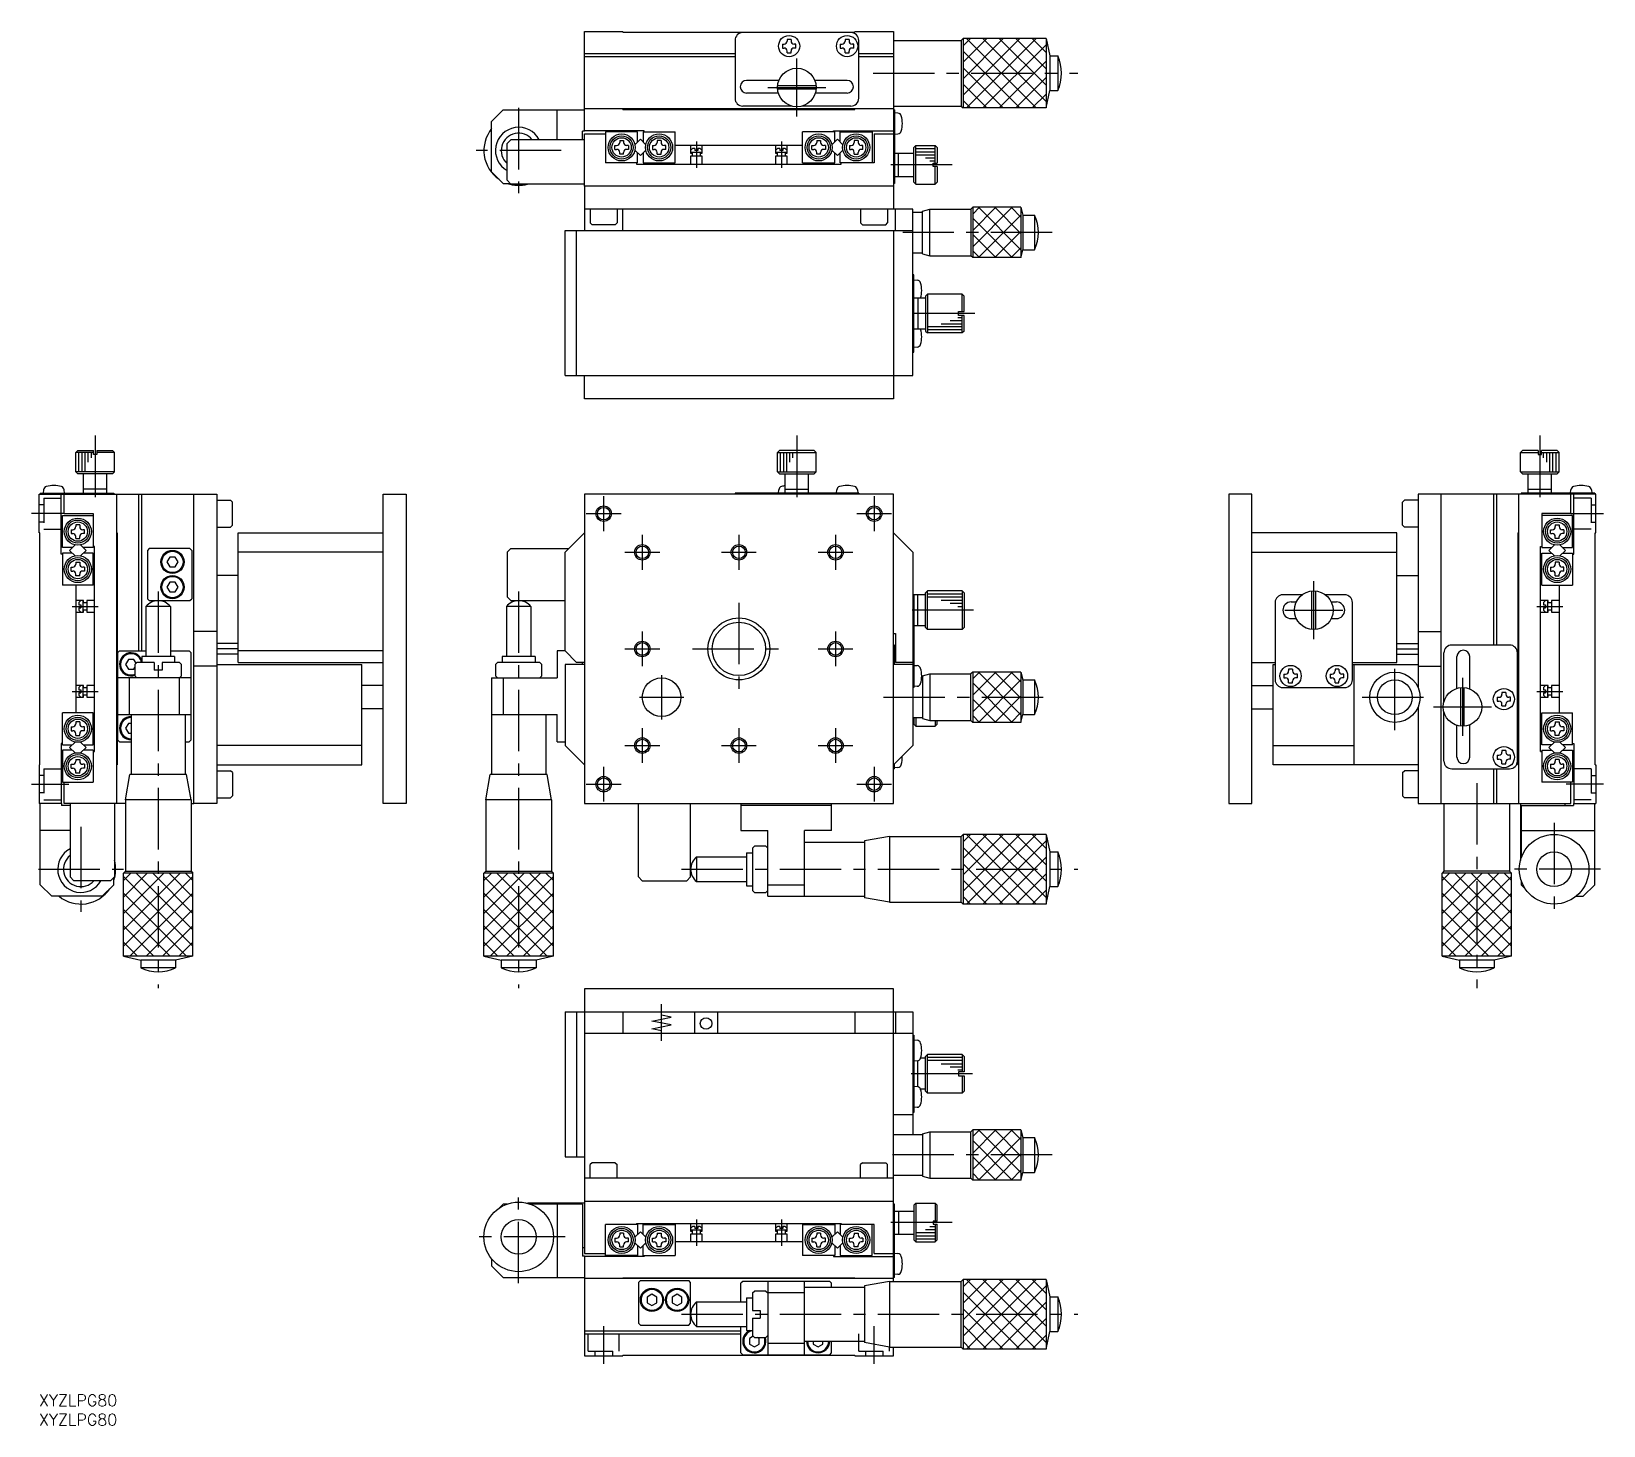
# Model space of a CAD drawing. Extents: x -2 to 405, y -8 to 353.
import ezdxf

# ---------------------------------------------------------------- set-up
doc = ezdxf.new("R2010")
doc.units = 0
doc.header["$LTSCALE"] = 0.5
doc.linetypes.add('CENTER', pattern=[50.8, 31.75, -6.35, 6.35, -6.35])
doc.linetypes.add('DASHED', pattern=[19.05, 12.7, -6.35])
for name, color, linetype in [('MSM_CENTER', 1, 'CENTER'), ('MSM_CONTINUOUS', 7, 'CONTINUOUS'), ('MSM_DASHED', 4, 'DASHED'), ('MSM_NARROW', 5, 'CONTINUOUS'), ('MSM_PART_NUMBER', 7, 'CONTINUOUS')]:
    doc.layers.add(name, color=color, linetype=linetype)
doc.styles.get("Standard").update_dxf_attribs({"font": 'txt.shx', "height": 3, "bigfont": 'bigfont.shx'})

# ---------------------------------------------------------------- blocks, each defined once
blk = doc.blocks.new('*U2')
at = {"layer": 'MSM_PART_NUMBER'}
blk.add_text('XYZLPG80', height=3, dxfattribs=at).set_placement((0, -3))
blk = doc.blocks.new('*U3')
at = {"layer": 'MSM_PART_NUMBER'}
blk.add_text('XYZLPG80', height=3, dxfattribs=at).set_placement((0, -8))

msp = doc.modelspace()

# ---------------------------------------------------------------- linework, layer by layer
at = {"layer": 'MSM_CENTER'}
for p, q in [((196.091477, 330.634723), (196.091477, 345.634717)), ((215.809469, 341.83472), (268.849677, 341.83472)), ((188.59148, 338.134717), (203.591474, 338.13472)), ((124.091474, 332.834721), (124.091474, 310.834721)), ((135.091474, 321.834721), (113.091474, 321.834721)), ((170.091475, 324.134719), (170.091475, 317.334721)), ((192.091475, 324.134719), (192.091475, 317.334721)), ((236.259475, 318.134722), (218.997221, 318.134722)), ((262.157542, 300.634716), (223.512524, 300.634716)), ((242.112072, 279.634715), (223.870998, 279.634715)), ((14.499997, 248.071054), (14.499997, 230.8088)), ((196.091482, 248.071057), (196.091482, 230.808803)), ((388.365159, 248.071054), (388.365159, 230.8088)), ((146.091474, 232.403059), (146.091474, 223.403059)), ((216.091473, 232.403059), (216.091473, 223.403059)), ((6.499997, 227.903055), (-2, 227.903054)), ((141.591474, 227.903059), (150.591474, 227.903059)), ((211.591473, 227.903059), (220.591473, 227.903059)), ((396.365159, 227.903055), (404.865156, 227.903054)), ((156.091473, 222.403056), (156.091473, 213.403057)), ((181.091478, 222.403056), (181.091478, 213.403057)), ((206.091474, 222.403056), (206.091474, 213.403057)), ((151.591474, 217.903057), (160.591473, 217.903057)), ((176.591479, 217.903057), (185.591478, 217.903057)), ((201.591477, 217.903057), (210.591473, 217.903057)), ((30.800001, 207.726498), (30.800001, 105.144854)), ((124.091473, 207.726503), (124.091473, 105.144858)), ((329.86515, 195.403062), (329.86515, 210.403048)), ((8.5, 203.903054), (15.299998, 203.903054)), ((181.091478, 204.821509), (181.091478, 180.903056)), ((387.565158, 203.903054), (394.365156, 203.903054)), ((241.768505, 202.903057), (224.542184, 202.903057)), ((322.365157, 202.903055), (337.365143, 202.903055)), ((156.091473, 197.403061), (156.091473, 188.403061)), ((206.091474, 197.403061), (206.091474, 188.403061)), ((151.591474, 192.903061), (160.591473, 192.903061)), ((169.091476, 192.903061), (193.961476, 192.903061)), ((201.591477, 192.903061), (210.591473, 192.903061)), ((350.865151, 171.917119), (350.865151, 188.550117)), ((161.091472, 186.153056), (161.091472, 174.653057)), ((368.365153, 185.403051), (368.365156, 170.403057)), ((8.5, 181.903054), (15.299998, 181.903054)), ((155.341473, 180.403057), (166.841472, 180.403057)), ((218.543222, 180.403056), (261.577536, 180.403056)), ((342.429151, 180.403053), (358.597153, 180.403053)), ((387.565158, 181.903054), (394.365156, 181.903054)), ((360.865158, 177.903054), (375.865152, 177.903054)), ((156.091473, 172.403056), (156.091473, 163.403057)), ((181.091478, 172.403056), (181.091478, 163.403057)), ((206.091474, 172.403056), (206.091474, 163.403057)), ((151.591474, 167.903056), (160.591473, 167.903056)), ((176.591479, 167.903056), (185.591478, 167.903056)), ((201.591477, 167.903056), (210.591473, 167.903056)), ((146.091474, 162.403057), (146.091474, 153.403057)), ((216.091473, 162.403057), (216.091473, 153.403057)), ((-2, 157.903054), (7.7, 157.903054)), ((141.591474, 157.903057), (150.591474, 157.903057)), ((211.591473, 157.903057), (220.591473, 157.903057)), ((372.065155, 158.185062), (372.065155, 105.144854)), ((404.865156, 157.903054), (395.165156, 157.903054)), ((10.799998, 146.903053), (10.799998, 124.903053)), ((392.065158, 147.903053), (392.065158, 123.903053)), ((-0.200002, 135.903053), (21.799998, 135.903053)), ((166.268036, 135.903056), (268.849681, 135.903056)), ((404.065158, 135.903053), (380.065158, 135.903053)), ((161.09148, 91.5), (161.09148, 101.000006)), ((241.549158, 83.000004), (224.15237, 83.000004)), ((262.157545, 62.000005), (217.928271, 62.000005)), ((124.09148, 28.8), (124.09148, 52.8)), ((170.091481, 45.3), (170.091481, 38.500002)), ((192.091481, 45.3), (192.091481, 38.500002)), ((136.09148, 40.8), (112.09148, 40.8)), ((236.259481, 44.499999), (218.997227, 44.499999)), ((166.268039, 20.800001), (268.849683, 20.800001)), ((146.091482, 17.7), (146.091483, 8)), ((216.091483, 8), (216.091483, 17.7))]:
    msp.add_line(p, q, dxfattribs=at)
at = {"layer": 'MSM_CONTINUOUS'}
for p, q in [((141.091475, 326.834721), (141.091475, 352.634721)), ((141.091475, 352.634721), (151.091475, 352.634721)), ((151.091475, 352.434721), (151.091475, 352.634721)), ((151.091475, 352.434721), (211.091477, 352.434721)), ((180.091475, 350.334721), (180.091475, 335.334721)), ((210.091475, 352.334721), (182.091475, 352.334721)), ((194.591475, 350.584721), (193.591475, 350.584721)), ((193.591475, 350.584721), (193.591475, 350.134722)), ((194.591475, 350.584721), (194.591475, 350.134722)), ((209.591475, 350.584721), (208.591475, 350.584721)), ((208.591475, 350.584721), (208.591475, 350.134722)), ((209.591475, 350.584721), (209.591475, 350.134722)), ((211.091477, 352.634721), (221.091477, 352.634721)), ((211.091477, 352.634721), (211.091477, 352.434721)), ((212.091475, 335.334721), (212.091475, 350.334721)), ((221.091477, 352.634721), (221.091477, 306.634716)), ((221.091477, 350.334719), (238.591477, 350.334719)), ((238.591477, 350.33472), (239.091477, 350.83472)), ((238.591477, 350.334719), (238.591477, 333.33472)), ((239.091477, 350.83472), (239.091477, 332.834721)), ((260.591477, 350.83472), (239.091477, 350.83472)), ((260.591477, 350.83472), (260.591477, 332.834721)), ((260.591477, 350.83472), (261.591477, 346.33472)), ((141.091475, 346.934721), (180.091475, 346.934721)), ((141.091475, 346.134721), (180.091475, 346.134721)), ((192.341475, 349.334721), (192.341475, 348.334721)), ((192.341475, 349.334721), (192.791474, 349.334721)), ((192.341475, 348.334721), (192.791474, 348.334721)), ((193.591475, 347.084722), (193.591475, 347.534721)), ((193.591475, 347.084722), (194.591475, 347.084722)), ((194.591475, 347.084722), (194.591475, 347.534721)), ((195.841475, 349.334721), (195.391475, 349.334721)), ((195.841475, 348.334721), (195.391475, 348.334721)), ((195.841475, 348.334721), (195.841475, 349.334721)), ((207.341475, 349.334721), (207.341475, 348.334721)), ((207.341475, 349.334721), (207.791474, 349.334721)), ((207.341475, 348.334721), (207.791474, 348.334721)), ((208.591475, 347.084722), (208.591475, 347.534721)), ((208.591475, 347.084722), (209.591475, 347.084722)), ((209.591475, 347.084722), (209.591475, 347.534721)), ((210.841475, 349.334721), (210.391475, 349.334721)), ((210.841475, 348.334721), (210.391475, 348.334721)), ((210.841475, 348.334721), (210.841475, 349.334721)), ((212.091475, 346.934721), (221.091477, 346.934721)), ((212.091475, 346.134721), (221.091477, 346.134721)), ((261.591477, 346.33472), (261.591477, 337.334721)), ((261.591477, 346.33472), (263.591477, 346.33472)), ((263.591477, 346.33472), (263.591477, 337.334721)), ((191.446322, 339.984721), (183.091475, 339.984721)), ((201.075449, 338.534715), (191.107505, 338.534715)), ((201.075449, 337.734718), (191.107505, 337.734718)), ((209.091475, 339.984721), (200.736632, 339.984721)), ((191.306347, 336.684721), (183.091475, 336.684721)), ((209.091475, 336.684721), (200.876607, 336.684721)), ((260.591477, 332.834721), (261.591477, 337.334721)), ((261.591477, 337.334721), (263.591477, 337.334721)), ((117.091475, 329.334721), (120.091475, 332.334721)), ((120.091475, 332.334721), (141.091475, 332.334721)), ((134.091474, 324.634719), (134.091474, 332.334721)), ((221.091477, 332.634719), (141.091475, 332.634719)), ((151.091475, 332.434719), (151.091475, 332.634719)), ((151.091475, 332.434719), (211.091475, 332.434719)), ((194.691485, 333.334721), (182.091475, 333.334721)), ((210.091475, 333.334721), (197.491469, 333.334721)), ((211.091475, 332.434719), (211.091475, 332.634719)), ((221.091477, 333.33472), (238.591477, 333.33472)), ((221.391477, 332.334719), (221.091477, 332.334719)), ((221.391477, 332.334719), (221.391477, 313.334719)), ((222.238726, 331.510594), (221.391477, 331.584719)), ((238.591477, 333.334721), (239.091477, 332.834721)), ((260.591477, 332.834721), (239.091477, 332.834721)), ((117.091475, 316.334721), (117.091475, 329.334721)), ((140.591474, 324.634719), (140.591474, 326.834721)), ((141.091475, 326.834721), (140.591474, 326.834721)), ((156.591475, 326.934719), (141.091475, 326.934719)), ((141.091475, 326.134718), (146.591475, 326.134718)), ((141.091475, 312.634719), (141.091475, 326.134718)), ((154.891475, 326.634719), (146.591475, 326.634719)), ((146.591475, 326.634719), (146.591475, 318.634719)), ((154.891475, 324.056039), (154.891475, 326.634719)), ((156.291475, 326.634719), (156.291475, 324.056039)), ((156.291475, 326.634719), (164.591475, 326.634719)), ((156.591475, 326.634719), (156.591475, 326.934719)), ((164.591475, 318.634719), (164.591475, 326.634719)), ((205.891475, 326.634719), (197.591475, 326.634719)), ((197.591475, 318.634719), (197.591475, 326.634719)), ((205.591475, 326.934719), (221.091475, 326.934719)), ((205.591475, 326.634719), (205.591475, 326.934719)), ((205.891475, 324.056039), (205.891475, 326.634719)), ((207.291475, 324.056039), (207.291475, 326.634719)), ((207.291475, 326.634719), (215.591475, 326.634719)), ((215.591475, 326.634719), (215.591475, 318.634719)), ((216.091476, 326.134722), (216.091477, 318.634719)), ((216.091477, 326.134722), (221.091477, 326.134722)), ((221.391477, 326.084719), (222.238726, 326.158843)), ((121.091474, 323.634719), (122.091474, 324.634719)), ((121.091474, 314.134719), (121.091474, 323.634719)), ((141.091475, 324.634719), (122.091474, 324.634719)), ((148.991476, 322.134719), (148.991476, 323.13472)), ((148.991476, 323.13472), (149.441475, 323.13472)), ((148.991476, 322.134719), (149.441475, 322.134719)), ((150.241475, 324.384719), (151.241476, 324.384719)), ((150.241475, 324.384719), (150.241475, 323.934719)), ((151.241476, 324.384719), (151.241476, 323.934719)), ((152.491475, 323.13472), (152.041475, 323.13472)), ((152.491475, 322.134719), (152.041475, 322.134719)), ((152.491475, 323.13472), (152.491475, 322.134719)), ((155.591475, 324.756039), (154.170657, 323.335221)), ((154.170657, 321.934217), (155.591475, 320.513399)), ((157.012293, 323.335221), (155.591475, 324.756039)), ((155.591475, 320.513399), (157.012293, 321.934217)), ((158.691475, 323.13472), (158.691475, 322.134719)), ((158.691475, 323.13472), (159.141475, 323.13472)), ((158.691475, 322.134719), (159.141475, 322.134719)), ((160.941475, 324.384719), (159.941474, 324.384719)), ((159.941474, 324.384719), (159.941474, 323.934719)), ((160.941475, 324.384719), (160.941475, 323.934719)), ((162.191474, 323.13472), (161.741475, 323.13472)), ((162.191474, 322.134719), (161.741475, 322.134719)), ((162.191474, 322.134719), (162.191474, 323.13472)), ((197.591475, 323.134719), (164.591475, 323.134719)), ((168.591475, 323.134719), (168.591475, 321.134719)), ((169.091475, 322.33472), (168.591475, 321.83472)), ((169.691476, 322.33472), (169.091475, 322.33472)), ((169.691476, 322.33472), (169.691476, 321.83472)), ((170.491475, 321.83472), (169.691476, 321.83472)), ((171.091475, 322.33472), (170.491475, 322.33472)), ((170.491475, 322.33472), (170.491475, 321.83472)), ((171.091475, 322.33472), (171.591476, 321.83472)), ((171.591476, 321.134719), (171.591476, 323.134719)), ((190.591475, 323.134719), (190.591475, 321.134719)), ((191.091475, 322.33472), (190.591475, 321.83472)), ((191.691476, 322.33472), (191.091475, 322.33472)), ((191.691476, 322.33472), (191.691476, 321.83472)), ((192.491475, 321.83472), (191.691476, 321.83472)), ((193.091475, 322.33472), (192.491475, 322.33472)), ((192.491475, 322.33472), (192.491475, 321.83472)), ((193.091475, 322.33472), (193.591476, 321.83472)), ((193.591476, 321.134719), (193.591476, 323.134719)), ((199.991476, 322.134719), (199.991476, 323.13472)), ((199.991476, 323.13472), (200.441475, 323.13472)), ((199.991476, 322.134719), (200.441475, 322.134719)), ((201.241475, 324.384719), (202.241476, 324.384719)), ((201.241475, 324.384719), (201.241475, 323.934719)), ((202.241476, 324.384719), (202.241476, 323.934719)), ((203.491475, 323.13472), (203.041475, 323.13472)), ((203.491475, 322.134719), (203.041475, 322.134719)), ((203.491475, 323.13472), (203.491475, 322.134719)), ((205.170657, 323.335221), (206.591475, 324.756039)), ((206.591475, 320.513399), (205.170657, 321.934217)), ((206.591475, 324.756039), (208.012293, 323.335221)), ((208.012293, 321.934217), (206.591475, 320.513399)), ((209.691475, 323.13472), (209.691475, 322.134719)), ((209.691475, 323.13472), (210.141475, 323.13472)), ((209.691475, 322.134719), (210.141475, 322.134719)), ((211.941475, 324.384719), (210.941474, 324.384719)), ((210.941474, 324.384719), (210.941474, 323.934719)), ((211.941475, 324.384719), (211.941475, 323.934719)), ((213.191474, 323.13472), (212.741475, 323.13472)), ((213.191474, 322.134719), (212.741475, 322.134719)), ((213.191474, 322.134719), (213.191474, 323.13472)), ((226.391474, 322.634719), (226.891474, 323.134719)), ((226.391474, 313.634719), (226.391474, 322.634719)), ((226.891474, 313.134719), (226.891474, 323.134719)), ((226.891474, 323.134719), (231.891474, 323.134719)), ((231.89147, 318.534711), (231.89147, 323.134715)), ((231.891474, 323.134719), (232.391473, 322.634719)), ((232.391473, 322.634715), (232.391473, 318.534714)), ((154.891475, 318.634719), (146.591475, 318.634719)), ((150.241475, 320.88472), (150.241475, 321.334719)), ((151.241476, 320.88472), (150.241475, 320.88472)), ((151.241476, 320.88472), (151.241476, 321.334719)), ((154.591475, 318.634719), (154.591475, 318.334721)), ((154.591475, 318.334721), (207.591475, 318.334721)), ((154.891475, 318.634719), (154.891475, 321.213399)), ((156.291475, 321.213399), (156.291475, 318.634719)), ((156.291475, 318.634719), (164.591475, 318.634719)), ((159.941474, 320.88472), (159.941474, 321.334719)), ((159.941474, 320.88472), (160.941475, 320.88472)), ((160.941475, 320.88472), (160.941475, 321.334719)), ((171.591476, 321.33472), (168.591475, 321.33472)), ((168.591475, 321.134719), (169.091475, 321.134719)), ((168.591475, 320.33472), (168.591475, 318.334721)), ((171.591476, 320.33472), (168.591475, 320.33472)), ((169.091475, 320.33472), (169.091475, 321.33472)), ((171.091475, 321.33472), (171.091475, 320.33472)), ((171.091475, 321.134719), (171.591476, 321.134719)), ((171.591476, 318.334721), (171.591476, 320.33472)), ((193.591476, 321.33472), (190.591475, 321.33472)), ((190.591475, 321.134719), (191.091475, 321.134719)), ((190.591475, 320.33472), (190.591475, 318.334721)), ((193.591476, 320.33472), (190.591475, 320.33472)), ((191.091475, 320.33472), (191.091475, 321.33472)), ((193.091475, 321.33472), (193.091475, 320.33472)), ((193.091475, 321.134719), (193.591476, 321.134719)), ((193.591476, 318.334721), (193.591476, 320.33472)), ((197.591475, 318.634719), (205.891475, 318.634719)), ((201.241475, 320.88472), (201.241475, 321.334719)), ((202.241476, 320.88472), (201.241475, 320.88472)), ((202.241476, 320.88472), (202.241476, 321.334719)), ((205.891475, 318.634719), (205.891475, 321.213399)), ((207.291475, 318.634719), (207.291475, 321.213399)), ((216.091477, 318.634719), (207.291475, 318.634719)), ((207.591475, 318.334721), (207.591475, 318.634719)), ((210.941474, 320.88472), (210.941474, 321.334719)), ((210.941474, 320.88472), (211.941475, 320.88472)), ((211.941475, 320.88472), (211.941475, 321.334719)), ((221.391477, 321.134722), (226.391474, 321.134722)), ((222.391477, 315.134719), (222.391477, 321.134722)), ((231.391474, 318.534714), (232.39147, 318.534714)), ((231.391474, 317.734714), (231.391474, 318.534714)), ((232.39147, 317.734714), (231.391474, 317.734714)), ((231.89147, 313.134716), (231.89147, 317.734711)), ((232.391473, 317.734711), (232.391473, 313.634719)), ((120.091475, 313.334722), (117.091475, 316.334721)), ((120.091475, 313.334722), (121.89147, 313.334722)), ((122.091474, 313.134718), (121.091474, 314.134719)), ((221.391477, 313.334719), (221.091477, 313.334719)), ((221.391477, 315.134719), (226.391474, 315.134719)), ((226.891474, 313.134719), (226.391474, 313.634719)), ((232.391473, 313.634719), (231.891474, 313.134719)), ((141.091475, 313.134718), (122.091474, 313.134718)), ((221.091477, 312.634719), (141.091475, 312.634719)), ((141.091478, 312.634719), (141.091478, 301.13472)), ((226.891474, 313.134719), (231.891474, 313.134719)), ((226.091473, 306.634716), (141.091478, 306.634716)), ((142.591483, 306.634713), (142.591483, 303.134713)), ((149.591482, 306.634713), (149.591482, 303.134713)), ((151.091478, 301.134716), (151.091478, 306.634716)), ((212.591481, 306.634713), (212.591481, 303.134713)), ((219.59148, 306.634713), (219.59148, 303.134713)), ((221.591477, 301.134716), (221.591477, 306.634716)), ((226.091473, 263.634715), (226.091473, 306.634716)), ((226.091473, 305.884715), (228.591473, 305.884715)), ((228.591473, 306.134716), (230.523324, 306.652353)), ((228.591473, 295.134717), (228.591473, 306.134716)), ((230.523324, 306.652353), (241.091472, 306.652353)), ((230.523324, 294.617077), (230.523324, 306.617077)), ((241.591472, 307.152354), (241.091472, 306.652354)), ((241.091472, 306.652353), (241.091472, 294.617077)), ((241.591472, 307.152354), (241.591472, 294.117078)), ((254.091471, 307.152354), (241.591472, 307.152354)), ((254.091471, 307.152354), (254.091471, 294.117078)), ((254.091471, 307.152354), (254.591471, 305.134716)), ((136.091479, 301.13472), (226.091473, 301.13472)), ((136.091479, 263.634715), (136.091479, 301.13472)), ((139.091479, 263.634715), (139.091479, 301.13472)), ((143.091483, 302.634713), (142.591483, 303.134713)), ((149.091482, 302.634713), (143.091483, 302.634713)), ((149.091482, 302.634713), (149.591482, 303.134713)), ((213.091481, 302.634713), (212.591481, 303.134713)), ((213.091481, 302.634713), (219.09148, 302.634713)), ((219.09148, 302.634713), (219.59148, 303.134713)), ((221.091474, 301.134716), (221.091474, 257.634719)), ((254.591471, 305.134716), (257.591471, 305.134716)), ((254.591471, 305.134716), (254.591471, 296.134716)), ((257.591471, 305.134716), (257.591471, 296.134718)), ((226.091473, 295.384715), (228.591473, 295.384715)), ((228.591473, 295.134717), (230.523324, 294.617077)), ((230.523324, 294.617077), (241.091472, 294.617077)), ((241.591472, 294.117078), (241.091472, 294.617078)), ((254.091471, 294.117078), (241.591472, 294.117078)), ((254.091471, 294.117078), (254.591471, 296.134716)), ((254.591471, 296.134716), (257.591471, 296.134716)), ((226.391477, 289.63472), (226.091476, 289.63472)), ((226.391477, 269.634718), (226.391477, 289.63472)), ((226.391477, 288.384717), (227.238726, 288.310592)), ((229.391477, 283.634717), (226.391477, 283.634717)), ((227.391477, 283.634717), (227.391477, 275.634715)), ((229.891477, 284.634714), (229.391477, 284.134714)), ((229.391477, 284.134714), (229.391477, 275.134715)), ((229.891477, 284.634714), (229.891477, 274.634715)), ((238.891476, 284.634714), (229.891477, 284.634714)), ((238.891476, 280.164718), (238.891476, 284.634714)), ((239.391476, 284.134714), (238.891476, 284.634714)), ((239.391476, 280.164718), (239.391476, 284.134714)), ((237.891476, 279.134718), (237.891476, 280.164718)), ((237.891476, 280.164718), (239.391476, 280.164718)), ((239.391476, 279.134718), (237.891476, 279.134718)), ((238.891476, 274.634715), (238.891476, 279.134718)), ((239.391476, 275.134715), (239.391476, 279.134718)), ((229.391477, 275.634715), (226.391477, 275.634715)), ((229.391477, 275.134715), (229.891477, 274.634715)), ((238.891476, 274.634715), (229.891477, 274.634715)), ((239.391476, 275.134715), (238.891476, 274.634715)), ((226.091476, 269.634718), (226.391477, 269.634718)), ((227.238726, 270.958845), (226.391477, 270.884721)), ((136.091479, 263.634715), (226.091476, 263.634715)), ((141.091478, 257.634719), (141.091478, 263.634715)), ((221.091477, 257.634719), (141.091478, 257.634719)), ((9.5, 243.703053), (10, 244.203052)), ((10.000004, 244.203052), (14.100005, 244.203052)), ((14.100005, 243.203053), (14.100005, 244.203049)), ((14.900005, 244.203049), (14.900005, 243.203053)), ((14.900008, 244.203052), (19, 244.203052)), ((19, 244.203052), (19.5, 243.703053)), ((191.591482, 244.203055), (191.091482, 243.703056)), ((200.591485, 244.203055), (191.591482, 244.203055)), ((201.091481, 243.703056), (200.591485, 244.203055)), ((383.865156, 244.203052), (383.365156, 243.703053)), ((387.965148, 244.203052), (383.865156, 244.203052)), ((387.965151, 244.203049), (387.965151, 243.203053)), ((392.865152, 244.203052), (388.765151, 244.203052)), ((388.765151, 243.203053), (388.765151, 244.203049)), ((393.365156, 243.703053), (392.865156, 244.203052)), ((9.5, 238.703053), (9.5, 243.703053)), ((14.100008, 243.703049), (9.500004, 243.703049)), ((14.900005, 243.203053), (14.100005, 243.203053)), ((19.500003, 243.703049), (14.900008, 243.703049)), ((19.5, 238.703053), (19.5, 243.703053)), ((191.091482, 243.703056), (201.091481, 243.703056)), ((191.091482, 238.703056), (191.091482, 243.703056)), ((201.091481, 238.703056), (201.091481, 243.703056)), ((383.365153, 243.703049), (387.965148, 243.703049)), ((383.365156, 238.703053), (383.365156, 243.703053)), ((387.965151, 243.203053), (388.765151, 243.203053)), ((388.765148, 243.703049), (393.365152, 243.703049)), ((393.365156, 238.703053), (393.365156, 243.703053)), ((19.5, 238.703053), (9.5, 238.703053)), ((10, 238.203053), (9.5, 238.703053)), ((19, 238.203053), (10, 238.203053)), ((11.499997, 233.203056), (11.499997, 238.203053)), ((17.5, 233.203056), (17.5, 238.203053)), ((19.5, 238.703053), (19, 238.203053)), ((191.091482, 238.703056), (201.091481, 238.703056)), ((191.091482, 238.703056), (191.591482, 238.203056)), ((191.591482, 238.203056), (200.591485, 238.203056)), ((193.091485, 233.203059), (193.091485, 238.203056)), ((199.091482, 233.203059), (199.091482, 238.203056)), ((200.591485, 238.203056), (201.091481, 238.703056)), ((383.365156, 238.703053), (393.365156, 238.703053)), ((383.365156, 238.703053), (383.865156, 238.203053)), ((383.865156, 238.203053), (392.865156, 238.203053)), ((385.365156, 233.203056), (385.365156, 238.203053)), ((391.365159, 233.203056), (391.365159, 238.203053)), ((392.865156, 238.203053), (393.365156, 238.703053)), ((-0.000002, 232.903056), (46.000005, 232.903056)), ((0, 222.903054), (0, 232.903054)), ((0.3, 233.203056), (0.3, 232.903056)), ((0.3, 233.203056), (19.3, 233.203056)), ((1.124125, 234.050305), (1.05, 233.203056)), ((5.7, 217.403054), (5.7, 232.903054)), ((6.55, 233.203056), (6.475875, 234.050305)), ((6.499997, 227.903056), (6.499997, 232.903056)), ((17.5, 234.203056), (11.499997, 234.203056)), ((19.3, 233.203056), (19.3, 232.903056)), ((20, 232.903056), (20, 152.903054)), ((25.7, 232.903056), (25.7, 192.403053)), ((26.5, 232.903056), (26.5, 192.403053)), ((40.000002, 152.903054), (40.000002, 232.903056)), ((46.000005, 232.90305), (46.000005, 152.903061)), ((89.000006, 232.903056), (94.999999, 232.903056)), ((89.000006, 152.903061), (89.000006, 232.903056)), ((94.999999, 232.903056), (94.999999, 152.903061)), ((221.091473, 232.903062), (141.091474, 232.903062)), ((141.091474, 232.903062), (141.091474, 152.903057)), ((212.09148, 233.203059), (180.09148, 233.203059)), ((180.09148, 233.203059), (180.09148, 232.903059)), ((191.34148, 233.203059), (191.415604, 234.050308)), ((193.091485, 234.203059), (199.091482, 234.203059)), ((206.34148, 233.203059), (206.415604, 234.050308)), ((211.767355, 234.050308), (211.84148, 233.203059)), ((212.09148, 233.203059), (212.09148, 232.903059)), ((221.091473, 152.903057), (221.091473, 232.903062)), ((313.865151, 232.903056), (307.865154, 232.903056)), ((307.865154, 232.903056), (307.865154, 152.903061)), ((313.865151, 152.903061), (313.865151, 232.903056)), ((402.865158, 232.903056), (356.865151, 232.903056)), ((356.865151, 232.90305), (356.865151, 182.903046)), ((362.865154, 152.903054), (362.865154, 232.903056)), ((376.365156, 232.903056), (376.365156, 193.903056)), ((377.165156, 232.903056), (377.165156, 193.903056)), ((382.865156, 232.903056), (382.865156, 152.903054)), ((383.565156, 233.203056), (383.565156, 232.903056)), ((402.565156, 233.203056), (383.565156, 233.203056)), ((385.365156, 234.203056), (391.365159, 234.203056)), ((396.315156, 233.203056), (396.389281, 234.050305)), ((396.365159, 227.903056), (396.365159, 232.903056)), ((397.165156, 217.403054), (397.165156, 232.903054)), ((401.741031, 234.050305), (401.815156, 233.203056)), ((402.565156, 233.203056), (402.565156, 232.903056)), ((402.865156, 222.903054), (402.865156, 232.903054)), ((6.499997, 227.903055), (14, 227.903056)), ((14, 227.903056), (14, 219.103054)), ((46.000002, 231.403056), (49.500002, 231.403056)), ((50.000002, 230.903056), (49.500002, 231.403056)), ((50.000002, 224.903057), (50.000002, 230.903056)), ((352.865151, 230.903056), (353.365151, 231.403056)), ((352.865151, 224.903057), (352.865151, 230.903056)), ((356.865151, 231.403056), (353.365151, 231.403056)), ((396.365159, 227.903055), (388.865156, 227.903056)), ((388.865156, 227.903056), (388.865156, 219.103054)), ((6, 219.103054), (6, 227.403054)), ((6, 227.403054), (14, 227.403054)), ((10.5, 225.003053), (9.499999, 225.003053)), ((9.499999, 225.003053), (9.499999, 224.553054)), ((10.5, 225.003053), (10.5, 224.553054)), ((46.000002, 224.403057), (49.500002, 224.403057)), ((50.000002, 224.903057), (49.500002, 224.403057)), ((352.865151, 224.903057), (353.365151, 224.403057)), ((356.865151, 224.403057), (353.365151, 224.403057)), ((396.865156, 227.403054), (388.865156, 227.403054)), ((392.365156, 225.003053), (393.365157, 225.003053)), ((392.365156, 225.003053), (392.365156, 224.553054)), ((393.365157, 225.003053), (393.365157, 224.553054)), ((396.865156, 219.103054), (396.865156, 227.403054)), ((0.2, 222.903054), (0, 222.903054)), ((0.2, 162.903054), (0.2, 222.903054)), ((7.87868, 218.403054), (9.299498, 219.823872)), ((8.25, 223.753054), (8.25, 222.753053)), ((8.25, 223.753054), (8.7, 223.753054)), ((8.25, 222.753053), (8.7, 222.753053)), ((9.499999, 221.503054), (9.499999, 221.953054)), ((9.499999, 221.503054), (10.5, 221.503054)), ((10.5, 221.503054), (10.5, 221.953054)), ((10.700501, 219.823871), (12.12132, 218.403054)), ((11.749999, 223.753054), (11.3, 223.753054)), ((11.749999, 222.753053), (11.3, 222.753053)), ((11.749999, 222.753053), (11.749999, 223.753054)), ((20.2, 222.903056), (20, 222.903056)), ((20.2, 222.903056), (20.2, 162.903054)), ((51.500002, 222.903057), (89.000006, 222.903057)), ((51.500002, 189.403055), (51.500002, 222.903053)), ((136.091475, 217.903063), (141.091474, 222.903063)), ((226.091472, 217.903063), (221.091473, 222.903063)), ((351.365155, 222.903057), (313.865151, 222.903057)), ((351.365155, 189.403055), (351.365155, 222.903053)), ((382.665156, 222.903056), (382.865156, 222.903056)), ((382.665156, 222.903056), (382.665156, 162.903054)), ((392.164655, 219.823871), (390.743836, 218.403054)), ((391.115157, 222.753053), (391.115157, 223.753054)), ((391.115157, 223.753054), (391.565156, 223.753054)), ((391.115157, 222.753053), (391.565156, 222.753053)), ((392.365156, 221.503054), (392.365156, 221.953054)), ((393.365157, 221.503054), (392.365156, 221.503054)), ((393.365157, 221.503054), (393.365157, 221.953054)), ((394.986476, 218.403054), (393.565658, 219.823872)), ((394.615156, 223.753054), (394.165156, 223.753054)), ((394.615156, 222.753053), (394.165156, 222.753053)), ((394.615156, 223.753054), (394.615156, 222.753053)), ((402.665156, 222.903054), (402.865156, 222.903054)), ((402.665156, 162.903054), (402.665156, 222.903054)), ((6, 217.403054), (5.7, 217.403054)), ((8.57868, 219.103054), (6, 219.103054)), ((8.57868, 217.703054), (6, 217.703054)), ((6, 217.703054), (6, 209.403054)), ((9.299498, 216.982236), (7.87868, 218.403054)), ((12.12132, 218.403054), (10.700501, 216.982236)), ((14, 219.103054), (11.42132, 219.103054)), ((14, 217.703054), (11.42132, 217.703054)), ((14.299998, 219.403054), (14, 219.403054)), ((14, 209.403054), (14, 217.703054)), ((14.299998, 166.403054), (14.299998, 219.403054)), ((28.500002, 218.903055), (28.000002, 218.403055)), ((28.000002, 218.403055), (28.000002, 205.903055)), ((39.000002, 218.903055), (28.500002, 218.903055)), ((33.778314, 216.653054), (33.056625, 215.403054)), ((35.22169, 216.653054), (33.778314, 216.653054)), ((35.943378, 215.403054), (35.22169, 216.653054)), ((39.500003, 218.403055), (39.000002, 218.903055)), ((39.500003, 218.403055), (39.500003, 205.903055)), ((89.000006, 217.903057), (51.500002, 217.903057)), ((121.091474, 217.903057), (122.091474, 218.903057)), ((121.091474, 217.903057), (121.091474, 206.403057)), ((122.091474, 218.903057), (137.091468, 218.903057)), ((136.091475, 192.403061), (136.091475, 217.903063)), ((226.091472, 217.903063), (226.091472, 167.903063)), ((313.865151, 217.903057), (351.365155, 217.903057)), ((388.565158, 219.403054), (388.865156, 219.403054)), ((388.565158, 166.403054), (388.565158, 219.403054)), ((388.865156, 219.103054), (391.443837, 219.103054)), ((388.865156, 217.703054), (391.443837, 217.703054)), ((388.865156, 209.403054), (388.865156, 217.703054)), ((390.743836, 218.403054), (392.164655, 216.982236)), ((393.565658, 216.982236), (394.986476, 218.403054)), ((394.286476, 219.103054), (396.865156, 219.103054)), ((394.286476, 217.703054), (396.865156, 217.703054)), ((396.865156, 217.703054), (396.865156, 209.403054)), ((396.865156, 217.403054), (397.165156, 217.403054)), ((8.25, 213.053054), (8.25, 214.053055)), ((8.25, 214.053055), (8.7, 214.053055)), ((8.25, 213.053054), (8.7, 213.053054)), ((9.499999, 215.303054), (10.5, 215.303054)), ((9.499999, 215.303054), (9.499999, 214.853054)), ((9.499999, 211.803055), (9.499999, 212.253054)), ((10.5, 211.803055), (9.499999, 211.803055)), ((10.5, 215.303054), (10.5, 214.853054)), ((10.5, 211.803055), (10.5, 212.253054)), ((11.749999, 214.053055), (11.3, 214.053055)), ((11.749999, 213.053054), (11.3, 213.053054)), ((11.749999, 214.053055), (11.749999, 213.053054)), ((33.056625, 215.403054), (33.778314, 214.153054)), ((33.778314, 214.153054), (35.22169, 214.153054)), ((35.22169, 214.153054), (35.943378, 215.403054)), ((51.500002, 211.903054), (46.000005, 211.903054)), ((351.365155, 211.903054), (356.865151, 211.903054)), ((391.115157, 214.053055), (391.115157, 213.053054)), ((391.115157, 214.053055), (391.565156, 214.053055)), ((391.115157, 213.053054), (391.565156, 213.053054)), ((393.365157, 215.303054), (392.365156, 215.303054)), ((392.365156, 215.303054), (392.365156, 214.853054)), ((392.365156, 211.803055), (392.365156, 212.253054)), ((392.365156, 211.803055), (393.365157, 211.803055)), ((393.365157, 215.303054), (393.365157, 214.853054)), ((393.365157, 211.803055), (393.365157, 212.253054)), ((394.615156, 214.053055), (394.165156, 214.053055)), ((394.615156, 213.053054), (394.165156, 213.053054)), ((394.615156, 213.053054), (394.615156, 214.053055)), ((14, 209.403054), (6, 209.403054)), ((9.5, 209.403054), (9.5, 176.403054)), ((33.778314, 210.153054), (33.056625, 208.903054)), ((33.056625, 208.903054), (33.778314, 207.653054)), ((35.22169, 210.153054), (33.778314, 210.153054)), ((33.778314, 207.653054), (35.22169, 207.653054)), ((35.943378, 208.903054), (35.22169, 210.153054)), ((35.22169, 207.653054), (35.943378, 208.903054)), ((229.391473, 207.403057), (229.891473, 207.903057)), ((229.891473, 197.903061), (229.891473, 207.903057)), ((238.891472, 207.903057), (229.891473, 207.903057)), ((238.891472, 207.903057), (238.891472, 197.903061)), ((239.391472, 207.403057), (238.891472, 207.903057)), ((329.365153, 197.928117), (329.365153, 207.877992)), ((330.36515, 197.928117), (330.36515, 207.877992)), ((388.865156, 209.403054), (396.865156, 209.403054)), ((393.365156, 209.403054), (393.365156, 176.403054)), ((11.499999, 205.403054), (9.5, 205.403054)), ((10.299998, 204.903054), (10.799999, 205.403054)), ((10.299998, 204.903054), (10.299998, 204.303054)), ((10.299998, 204.303054), (10.799999, 204.303054)), ((10.299998, 203.503054), (10.299998, 202.903054)), ((10.299998, 203.503054), (10.799999, 203.503054)), ((10.799999, 204.303054), (10.799999, 203.503054)), ((11.299998, 205.403054), (11.299998, 202.403053)), ((11.299998, 204.903054), (12.299998, 204.903054)), ((11.499999, 204.903054), (11.499999, 205.403054)), ((14.299998, 205.403054), (12.299998, 205.403054)), ((12.299998, 205.403054), (12.299998, 202.403053)), ((33.975001, 203.836031), (27.625001, 203.836031)), ((27.625002, 203.836031), (27.625002, 190.903054)), ((28.000002, 205.903055), (28.500002, 205.403055)), ((28.500002, 205.403055), (39.000002, 205.403055)), ((33.975001, 203.836031), (33.975001, 190.903054)), ((39.000002, 205.403055), (39.500003, 205.903055)), ((127.266473, 203.836035), (120.916473, 203.836035)), ((120.916474, 203.836035), (120.916474, 190.903058)), ((122.091474, 205.403057), (121.091474, 206.403057)), ((122.091474, 205.403057), (136.091475, 205.403057)), ((127.266473, 203.836035), (127.266473, 190.903058)), ((229.391473, 206.90306), (226.091472, 206.90306)), ((226.391473, 206.90306), (226.391473, 182.903062)), ((227.391473, 198.903058), (227.391473, 206.90306)), ((229.391473, 198.403058), (229.391473, 207.403057)), ((239.391472, 207.403057), (239.391472, 198.403058)), ((319.865153, 204.903058), (319.865153, 184.903056)), ((326.865153, 206.903057), (321.865153, 206.903057)), ((324.015153, 205.053055), (325.351006, 205.053055)), ((337.865152, 206.903057), (332.865149, 206.903057)), ((334.379293, 205.053055), (335.715155, 205.053055)), ((339.865155, 184.903056), (339.865155, 204.903058)), ((390.565158, 205.403054), (388.565158, 205.403054)), ((389.365157, 204.903054), (389.865157, 205.403054)), ((389.365157, 204.903054), (389.365157, 204.303054)), ((389.365157, 204.303054), (389.865157, 204.303054)), ((389.365157, 203.503054), (389.365157, 202.903054)), ((389.365157, 203.503054), (389.865157, 203.503054)), ((389.865157, 204.303054), (389.865157, 203.503054)), ((390.365157, 205.403054), (390.365157, 202.403053)), ((390.365157, 204.903054), (391.365157, 204.903054)), ((390.565158, 204.903054), (390.565158, 205.403054)), ((393.365156, 205.403054), (391.365157, 205.403054)), ((391.365157, 205.403054), (391.365157, 202.403053)), ((9.5, 202.403053), (11.5, 202.403053)), ((10.299998, 202.903054), (10.799999, 202.403053)), ((12.299998, 202.903054), (11.299998, 202.903054)), ((11.499999, 202.403053), (11.499999, 202.903054)), ((12.299998, 202.403053), (14.299998, 202.403053)), ((324.015153, 200.753054), (325.351006, 200.753054)), ((334.379293, 200.753054), (335.715155, 200.753054)), ((388.565158, 202.403053), (390.565158, 202.403053)), ((389.365157, 202.903054), (389.865157, 202.403053)), ((391.365157, 202.903054), (390.365157, 202.903054)), ((390.565158, 202.403053), (390.565158, 202.903054)), ((391.365157, 202.403053), (393.365156, 202.403053)), ((46.000005, 197.403055), (40.000002, 197.403055)), ((221.091473, 196.903061), (221.591473, 196.903061)), ((221.591473, 196.903061), (221.591473, 189.403058)), ((229.391473, 198.903058), (226.391473, 198.903058)), ((229.891473, 197.903061), (229.391473, 198.403058)), ((238.891472, 197.903061), (229.891473, 197.903061)), ((239.391472, 198.403058), (238.891472, 197.903061)), ((356.865151, 197.403055), (362.865154, 197.403055)), ((20.8, 192.403053), (20.3, 191.903054)), ((20.3, 191.903054), (20.3, 169.403053)), ((20.8, 192.403053), (27.625002, 192.403053)), ((33.975001, 192.403053), (38.800001, 192.403053)), ((39.3, 191.903054), (38.800001, 192.403053)), ((39.3, 169.403053), (39.3, 191.903054)), ((51.500002, 194.274377), (46.000005, 194.274377)), ((51.500002, 192.903055), (46.000005, 192.903055)), ((51.500002, 191.531736), (46.000005, 191.531736)), ((89.000006, 192.403055), (51.500002, 192.403055)), ((136.091479, 192.403057), (134.091473, 192.403057)), ((134.091473, 192.403057), (134.091473, 185.403058)), ((136.091475, 192.403061), (139.091475, 189.403058)), ((221.391476, 193.903059), (221.091476, 193.903059)), ((221.391476, 188.903058), (221.391476, 193.903059)), ((351.365155, 194.274377), (356.865151, 194.274377)), ((351.365155, 192.903055), (356.865151, 192.903055)), ((351.365155, 191.531736), (356.865151, 191.531736)), ((363.565156, 179.303046), (363.565156, 191.903056)), ((380.565156, 193.903056), (365.565156, 193.903056)), ((382.565156, 163.903056), (382.565156, 191.903056)), ((23.078312, 190.153054), (22.356623, 188.903054)), ((22.356623, 188.903054), (23.078312, 187.653054)), ((24.521688, 190.153054), (23.078312, 190.153054)), ((23.078312, 187.653054), (24.521688, 187.653054)), ((25.081089, 189.184142), (24.521688, 190.153054)), ((24.521688, 187.653054), (24.800001, 188.135106)), ((25.300001, 189.403054), (24.800001, 188.903054)), ((24.800001, 188.903054), (24.800001, 185.903054)), ((29.800001, 189.403054), (25.300001, 189.403054)), ((26.550002, 190.903054), (26.550002, 189.403054)), ((35.050001, 190.903054), (26.550002, 190.903054)), ((29.800001, 189.403054), (29.800001, 187.403054)), ((31.800001, 187.403054), (29.800001, 187.403054)), ((31.800001, 189.403054), (31.800001, 187.403054)), ((36.300001, 189.403054), (31.800001, 189.403054)), ((35.050001, 190.903054), (35.050001, 189.403054)), ((36.300001, 189.403054), (36.800001, 188.903054)), ((36.800001, 185.903054), (36.800001, 188.903054)), ((46.000005, 188.403055), (40.000002, 188.403055)), ((46.000005, 188.903055), (83.5, 188.903055)), ((51.500002, 189.403055), (89.000006, 189.403055)), ((83.5, 162.90306), (83.5, 188.903055)), ((118.591473, 189.403058), (118.091473, 188.903058)), ((118.091473, 188.903058), (118.091473, 185.903058)), ((129.591473, 189.403058), (118.591473, 189.403058)), ((119.841474, 190.903058), (119.841474, 189.403058)), ((128.341473, 190.903058), (119.841474, 190.903058)), ((128.341473, 190.903058), (128.341473, 189.403058)), ((129.591473, 189.403058), (130.091473, 188.903058)), ((130.091473, 185.903058), (130.091473, 188.903058)), ((141.091474, 188.903058), (136.091475, 188.903058)), ((136.091475, 188.903058), (136.091475, 167.903063)), ((141.091474, 189.403058), (139.091475, 189.403058)), ((140.591473, 188.903058), (140.591473, 189.403058)), ((226.091472, 188.903058), (221.091473, 188.903058)), ((226.091472, 189.403058), (221.591473, 189.403058)), ((226.391473, 188.653058), (227.238721, 188.578934)), ((313.865151, 189.403055), (319.865153, 189.403055)), ((319.365153, 188.903055), (319.865153, 188.903055)), ((319.365153, 162.90306), (319.365153, 188.903055)), ((324.365153, 187.653057), (323.36515, 187.653057)), ((323.36515, 187.653057), (323.36515, 187.203056)), ((324.365153, 187.653057), (324.365153, 187.203056)), ((336.365149, 187.653057), (335.365155, 187.653057)), ((335.365155, 187.653057), (335.365155, 187.203056)), ((336.365149, 187.653057), (336.365149, 187.203056)), ((339.865155, 189.403055), (351.365155, 189.403055)), ((339.865155, 188.903055), (356.865151, 188.903055)), ((340.365152, 162.90306), (340.365152, 188.903055)), ((356.865151, 188.403055), (362.865154, 188.403055)), ((366.915156, 182.688184), (366.915156, 190.903056)), ((370.215156, 182.548209), (370.215156, 190.903056)), ((11.499999, 183.403054), (9.5, 183.403054)), ((10.299998, 182.903054), (10.799999, 183.403054)), ((11.299998, 183.403054), (11.299998, 180.403053)), ((11.499999, 182.903054), (11.499999, 183.403054)), ((14.299998, 183.403054), (12.299998, 183.403054)), ((12.299998, 183.403054), (12.299998, 180.403053)), ((39.3, 185.403054), (20.3, 185.403054)), ((23.3, 185.403054), (23.3, 175.903053)), ((25.300001, 185.403054), (24.800001, 185.903054)), ((36.3, 175.903053), (36.3, 185.403054)), ((36.800001, 185.903054), (36.300001, 185.403054)), ((89.000006, 183.403056), (83.5, 183.403056)), ((117.091474, 185.403058), (134.091473, 185.403058)), ((117.091474, 185.403058), (117.091474, 175.903057)), ((118.591473, 185.403058), (118.091473, 185.903058)), ((120.091474, 185.403058), (120.091474, 175.903057)), ((130.091473, 185.903058), (129.591473, 185.403058)), ((227.238721, 183.227183), (226.391473, 183.153058)), ((228.380636, 185.653057), (228.591466, 185.653057)), ((228.591466, 185.903055), (230.523317, 186.420695)), ((228.591466, 185.903055), (228.591466, 174.903059)), ((230.523317, 186.420695), (241.091465, 186.420695)), ((230.523317, 186.420695), (230.523317, 174.420696)), ((241.591465, 186.920694), (241.091465, 186.420694)), ((241.091465, 174.38542), (241.091465, 186.420695)), ((241.591465, 186.920694), (241.591465, 173.885418)), ((254.091464, 186.920694), (241.591465, 186.920694)), ((254.091464, 186.920694), (254.091464, 173.885418)), ((254.091464, 186.920694), (254.591464, 184.903056)), ((254.591464, 184.903056), (257.591464, 184.903056)), ((254.591464, 184.903056), (254.591464, 175.903056)), ((257.591464, 184.903056), (257.591464, 175.903058)), ((313.865151, 183.403056), (319.365153, 183.403056)), ((322.115152, 186.403056), (322.115152, 185.403056)), ((322.115152, 186.403056), (322.565156, 186.403056)), ((322.115152, 185.403056), (322.565156, 185.403056)), ((323.36515, 184.153057), (323.36515, 184.603055)), ((323.36515, 184.153057), (324.365153, 184.153057)), ((324.365153, 184.153057), (324.365153, 184.603055)), ((325.615151, 186.403056), (325.165154, 186.403056)), ((325.615151, 185.403056), (325.165154, 185.403056)), ((325.615151, 185.403056), (325.615151, 186.403056)), ((334.115151, 186.403056), (334.115151, 185.403056)), ((334.115151, 186.403056), (334.565152, 186.403056)), ((334.115151, 185.403056), (334.565152, 185.403056)), ((335.365155, 184.153057), (335.365155, 184.603055)), ((335.365155, 184.153057), (336.365149, 184.153057)), ((336.365149, 184.153057), (336.365149, 184.603055)), ((337.615154, 186.403056), (337.165153, 186.403056)), ((337.615154, 185.403056), (337.165153, 185.403056)), ((337.615154, 185.403056), (337.615154, 186.403056)), ((390.565158, 183.403054), (388.565158, 183.403054)), ((389.365157, 182.903054), (389.865157, 183.403054)), ((390.365157, 183.403054), (390.365157, 180.403053)), ((390.565158, 182.903054), (390.565158, 183.403054)), ((393.365156, 183.403054), (391.365157, 183.403054)), ((391.365157, 183.403054), (391.365157, 180.403053)), ((9.5, 180.403053), (11.5, 180.403053)), ((10.299998, 182.903054), (10.299998, 182.303054)), ((10.299998, 182.303054), (10.799999, 182.303054)), ((10.299998, 181.503054), (10.299998, 180.903054)), ((10.299998, 181.503054), (10.799999, 181.503054)), ((10.299998, 180.903054), (10.799999, 180.403053)), ((10.799999, 182.303054), (10.799999, 181.503054)), ((11.299998, 182.903054), (12.299998, 182.903054)), ((12.299998, 180.903054), (11.299998, 180.903054)), ((11.499999, 180.403053), (11.499999, 180.903054)), ((12.299998, 180.403053), (14.299998, 180.403053)), ((226.391473, 182.903062), (226.091472, 182.903062)), ((321.865153, 182.903056), (337.865152, 182.903056)), ((367.965153, 172.919082), (367.965153, 182.887026)), ((368.76515, 172.919082), (368.76515, 182.887026)), ((377.315157, 180.403056), (377.315157, 179.403056)), ((377.315157, 180.403056), (377.765156, 180.403056)), ((377.315157, 179.403056), (377.765156, 179.403056)), ((379.565156, 181.653056), (378.565156, 181.653056)), ((378.565156, 181.653056), (378.565156, 181.203057)), ((379.565156, 181.653056), (379.565156, 181.203057)), ((380.815156, 180.403056), (380.365157, 180.403056)), ((380.815156, 179.403056), (380.365157, 179.403056)), ((380.815156, 179.403056), (380.815156, 180.403056)), ((388.565158, 180.403053), (390.565158, 180.403053)), ((389.365157, 182.903054), (389.365157, 182.303054)), ((389.365157, 182.303054), (389.865157, 182.303054)), ((389.365157, 181.503054), (389.365157, 180.903054)), ((389.365157, 181.503054), (389.865157, 181.503054)), ((389.365157, 180.903054), (389.865157, 180.403053)), ((389.865157, 182.303054), (389.865157, 181.503054)), ((390.365157, 182.903054), (391.365157, 182.903054)), ((391.365157, 180.903054), (390.365157, 180.903054)), ((390.565158, 180.403053), (390.565158, 180.903054)), ((391.365157, 180.403053), (393.365156, 180.403053)), ((6, 168.103054), (6, 176.403054)), ((14, 176.403054), (6, 176.403054)), ((14, 168.103054), (14, 176.403054)), ((20.3, 175.903053), (39.3, 175.903053)), ((23.8, 175.903053), (23.800002, 160.403054)), ((37.800001, 175.903053), (37.800001, 160.403054)), ((89.000006, 177.403056), (83.5, 177.403056)), ((117.091472, 175.903057), (117.091474, 160.403058)), ((117.091474, 175.903057), (134.091473, 175.903057)), ((131.091473, 175.903057), (131.091473, 160.403058)), ((134.091473, 168.903058), (134.091473, 175.903057)), ((226.091472, 175.153054), (228.591466, 175.153054)), ((226.391473, 175.153054), (226.391473, 173.403054)), ((226.891473, 175.153054), (226.891473, 172.903058)), ((254.091464, 173.885418), (254.591464, 175.903056)), ((254.591464, 175.903056), (257.591464, 175.903056)), ((313.865151, 177.403056), (319.365153, 177.403056)), ((356.865151, 177.903056), (356.865151, 152.903061)), ((363.565156, 163.903056), (363.565156, 176.503062)), ((378.565156, 178.153056), (378.565156, 178.603056)), ((378.565156, 178.153056), (379.565156, 178.153056)), ((379.565156, 178.153056), (379.565156, 178.603056)), ((388.865156, 168.103054), (388.865156, 176.403054)), ((388.865156, 176.403054), (396.865156, 176.403054)), ((396.865156, 168.103054), (396.865156, 176.403054)), ((8.25, 172.753054), (8.25, 171.753053)), ((8.25, 172.753054), (8.7, 172.753054)), ((8.25, 171.753053), (8.7, 171.753053)), ((10.5, 174.003053), (9.499999, 174.003053)), ((9.499999, 174.003053), (9.499999, 173.553054)), ((9.499999, 170.503054), (9.499999, 170.953054)), ((10.5, 174.003053), (10.5, 173.553054)), ((10.5, 170.503054), (10.5, 170.953054)), ((11.749999, 172.753054), (11.3, 172.753054)), ((11.749999, 171.753053), (11.3, 171.753053)), ((11.749999, 171.753053), (11.749999, 172.753054)), ((23.078312, 173.653054), (22.356623, 172.403054)), ((22.356623, 172.403054), (23.078312, 171.153054)), ((23.8, 173.653054), (23.078312, 173.653054)), ((23.078312, 171.153054), (23.8, 171.153054)), ((226.091472, 174.903057), (226.391473, 174.903057)), ((226.391473, 173.403054), (226.891473, 172.903058)), ((226.891473, 172.903058), (231.891473, 172.903058)), ((228.591466, 174.903059), (230.523317, 174.38542)), ((230.523317, 174.38542), (241.091465, 174.38542)), ((231.891473, 174.38542), (231.891473, 172.903058)), ((231.891473, 172.903058), (232.391472, 173.403054)), ((232.391472, 173.403054), (232.391472, 174.38542)), ((241.591465, 173.885418), (241.091465, 174.385418)), ((254.091464, 173.885418), (241.591465, 173.885418)), ((366.915156, 164.903056), (366.915156, 173.117923)), ((370.215156, 164.903056), (370.215156, 173.257899)), ((391.115157, 171.753053), (391.115157, 172.753054)), ((391.115157, 172.753054), (391.565156, 172.753054)), ((391.115157, 171.753053), (391.565156, 171.753053)), ((392.365156, 174.003053), (393.365157, 174.003053)), ((392.365156, 174.003053), (392.365156, 173.553054)), ((392.365156, 170.503054), (392.365156, 170.953054)), ((393.365157, 174.003053), (393.365157, 173.553054)), ((393.365157, 170.503054), (393.365157, 170.953054)), ((394.615156, 172.753054), (394.165156, 172.753054)), ((394.615156, 171.753053), (394.165156, 171.753053)), ((394.615156, 172.753054), (394.615156, 171.753053)), ((6, 168.403054), (5.7, 168.403054)), ((5.7, 168.403054), (5.7, 152.903054)), ((6, 168.103054), (8.57868, 168.103054)), ((9.299498, 168.823872), (7.87868, 167.403054)), ((7.87868, 167.403054), (9.299498, 165.982236)), ((9.499999, 170.503054), (10.5, 170.503054)), ((12.12132, 167.403054), (10.700501, 168.823871)), ((10.700501, 165.982236), (12.12132, 167.403054)), ((11.42132, 168.103054), (14, 168.103054)), ((20.3, 169.403053), (20.8, 168.903054)), ((20.8, 168.903054), (23.800002, 168.903054)), ((37.800001, 168.903054), (38.800001, 168.903054)), ((38.800001, 168.903054), (39.3, 169.403053)), ((83.5, 167.90306), (46.000005, 167.90306)), ((134.091473, 168.903058), (136.091475, 168.903058)), ((136.091475, 167.903063), (141.091474, 162.903057)), ((226.091472, 167.903063), (221.091473, 162.903057)), ((319.365153, 167.90306), (340.365152, 167.90306)), ((391.443837, 168.103054), (388.865156, 168.103054)), ((390.743836, 167.403054), (392.164655, 168.823871)), ((392.164655, 165.982236), (390.743836, 167.403054)), ((393.365157, 170.503054), (392.365156, 170.503054)), ((393.565658, 168.823872), (394.986476, 167.403054)), ((394.986476, 167.403054), (393.565658, 165.982236)), ((396.865156, 168.103054), (394.286476, 168.103054)), ((396.865156, 168.403054), (397.165156, 168.403054)), ((397.165156, 168.403054), (397.165156, 152.903054)), ((0, 162.903054), (0, 152.903054)), ((0.2, 162.903054), (0, 162.903054)), ((8.57868, 166.703054), (6, 166.703054)), ((6, 166.703054), (6, 158.403054)), ((8.25, 162.053054), (8.25, 163.053055)), ((8.25, 163.053055), (8.7, 163.053055)), ((9.499999, 164.303054), (10.5, 164.303054)), ((9.499999, 164.303054), (9.499999, 163.853054)), ((10.5, 164.303054), (10.5, 163.853054)), ((11.749999, 163.053055), (11.3, 163.053055)), ((14, 166.703054), (11.42132, 166.703054)), ((11.749999, 163.053055), (11.749999, 162.053054)), ((14, 166.703054), (14, 158.403054)), ((14, 166.403054), (14.299998, 166.403054)), ((20, 162.903054), (20.2, 162.903054)), ((46.000005, 162.90306), (83.5, 162.90306)), ((221.391476, 161.903059), (221.391476, 163.203061)), ((356.865151, 162.90306), (319.365153, 162.90306)), ((377.315157, 165.403056), (377.315157, 164.403056)), ((377.315157, 165.403056), (377.765156, 165.403056)), ((377.315157, 164.403056), (377.765156, 164.403056)), ((379.565156, 166.653056), (378.565156, 166.653056)), ((378.565156, 166.653056), (378.565156, 166.203057)), ((378.565156, 163.153056), (378.565156, 163.603056)), ((378.565156, 163.153056), (379.565156, 163.153056)), ((379.565156, 166.653056), (379.565156, 166.203057)), ((379.565156, 163.153056), (379.565156, 163.603056)), ((380.815156, 165.403056), (380.365157, 165.403056)), ((380.815156, 164.403056), (380.365157, 164.403056)), ((380.815156, 164.403056), (380.815156, 165.403056)), ((382.865156, 162.903054), (382.665156, 162.903054)), ((388.565158, 166.403054), (388.865156, 166.403054)), ((388.865156, 166.703054), (391.443837, 166.703054)), ((388.865156, 166.703054), (388.865156, 158.403054)), ((391.115157, 163.053055), (391.115157, 162.053054)), ((391.115157, 163.053055), (391.565156, 163.053055)), ((393.365157, 164.303054), (392.365156, 164.303054)), ((392.365156, 164.303054), (392.365156, 163.853054)), ((393.365157, 164.303054), (393.365157, 163.853054)), ((394.615156, 163.053055), (394.165156, 163.053055)), ((394.286476, 166.703054), (396.865156, 166.703054)), ((394.615156, 162.053054), (394.615156, 163.053055)), ((396.865156, 166.703054), (396.865156, 158.403054)), ((402.665156, 162.903054), (402.865156, 162.903054)), ((402.865156, 162.903054), (402.865156, 152.903054)), ((8.25, 162.053054), (8.7, 162.053054)), ((9.499999, 160.803055), (9.499999, 161.253054)), ((10.5, 160.803055), (9.499999, 160.803055)), ((10.5, 160.803055), (10.5, 161.253054)), ((11.749999, 162.053054), (11.3, 162.053054)), ((22.300002, 153.903055), (23.446127, 160.403054)), ((38.153876, 160.403054), (23.446127, 160.403054)), ((39.300001, 153.903055), (38.153876, 160.403054)), ((46.000002, 161.403058), (49.500002, 161.403058)), ((50.000002, 160.903058), (49.500002, 161.403058)), ((50.000002, 160.903058), (50.000002, 154.903059)), ((115.591474, 153.903059), (116.737599, 160.403058)), ((131.445348, 160.403058), (116.737599, 160.403058)), ((132.591473, 153.903059), (131.445348, 160.403058)), ((221.391476, 161.903059), (221.091476, 161.903059)), ((222.238724, 162.227184), (221.391476, 162.153059)), ((352.865151, 160.903058), (353.365151, 161.403058)), ((352.865151, 160.903058), (352.865151, 154.903059)), ((356.865151, 161.403058), (353.365151, 161.403058)), ((365.565156, 161.903056), (380.565156, 161.903056)), ((376.365156, 161.903056), (376.365156, 152.903054)), ((377.165156, 161.903056), (377.165156, 152.903054)), ((391.115157, 162.053054), (391.565156, 162.053054)), ((392.365156, 160.803055), (392.365156, 161.253054)), ((392.365156, 160.803055), (393.365157, 160.803055)), ((393.365157, 160.803055), (393.365157, 161.253054)), ((394.615156, 162.053054), (394.165156, 162.053054)), ((6, 158.403054), (14, 158.403054)), ((6.500001, 152.903054), (6.500001, 158.403054)), ((50.000002, 154.903059), (49.500002, 154.403059)), ((352.865151, 154.903059), (353.365151, 154.403059)), ((396.865156, 158.403054), (388.865156, 158.403054)), ((396.365155, 152.903054), (396.365155, 158.403054)), ((5.799998, 152.903054), (0, 152.903054)), ((0.299998, 131.903054), (0.299998, 152.903054)), ((5.799998, 152.903054), (5.799998, 152.403053)), ((8, 152.403053), (5.799998, 152.403053)), ((22.300002, 152.903054), (6.500001, 152.903054)), ((8, 152.903054), (8, 133.903053)), ((19.500001, 152.903054), (19.500001, 133.903053)), ((22.300002, 153.903055), (22.300002, 135.403054)), ((39.300001, 153.903055), (22.300002, 153.903055)), ((39.300001, 153.903055), (39.300001, 135.403054)), ((39.300001, 152.903054), (40.000002, 152.903054)), ((46.000005, 152.903061), (40.000002, 152.903061)), ((46.000002, 154.403059), (49.500002, 154.403059)), ((94.999999, 152.903061), (89.000006, 152.903061)), ((132.591473, 153.903059), (115.591474, 153.903059)), ((115.591474, 153.903059), (115.591474, 135.403058)), ((132.591473, 153.903059), (132.591473, 135.403058)), ((141.091474, 152.903057), (221.091473, 152.903057)), ((155.091482, 133.903057), (155.091482, 152.903057)), ((168.591482, 133.903057), (168.591482, 152.903057)), ((181.591482, 152.903057), (181.591482, 145.903056)), ((205.091481, 152.403056), (181.591482, 152.403056)), ((205.091481, 145.903056), (205.091481, 152.903057)), ((307.865154, 152.903061), (313.865151, 152.903061)), ((356.865151, 154.403059), (353.365151, 154.403059)), ((356.865151, 152.903061), (362.865154, 152.903061)), ((362.865154, 152.903054), (396.365155, 152.903054)), ((363.565155, 152.903054), (363.565155, 135.403054)), ((380.565154, 152.903054), (380.565154, 135.403054)), ((383.365155, 152.903054), (383.365155, 138.207385)), ((383.565159, 152.403053), (383.565159, 138.861095)), ((383.565159, 152.403053), (397.065158, 152.403053)), ((394.865155, 152.903054), (394.865155, 152.403053)), ((397.065158, 152.903054), (402.865156, 152.903054)), ((397.065158, 152.903054), (397.065158, 152.403053)), ((402.565158, 131.903054), (402.565158, 152.903054)), ((8, 145.903053), (0.299998, 145.903053)), ((181.591482, 145.903056), (188.591481, 145.903056)), ((188.591481, 128.903057), (188.591481, 145.903056)), ((205.091481, 145.903056), (198.091482, 145.903056)), ((198.091482, 128.903057), (198.091482, 145.903056)), ((198.091482, 142.903056), (213.591481, 142.903056)), ((220.09148, 144.403056), (213.591481, 143.256931)), ((213.591481, 143.256931), (213.591481, 128.549182)), ((220.09148, 144.403056), (220.09148, 127.403057)), ((220.09148, 144.403056), (238.591481, 144.403056)), ((238.591481, 144.403056), (239.091481, 144.903056)), ((238.591481, 127.403057), (238.591481, 144.403056)), ((239.091481, 144.903056), (239.091481, 126.903057)), ((260.591481, 144.903056), (239.091481, 144.903056)), ((260.591481, 144.903056), (260.591481, 126.903057)), ((260.591481, 144.903056), (261.591481, 140.403056)), ((383.565159, 145.903053), (402.565158, 145.903053)), ((170.158504, 139.078056), (170.158504, 132.728056)), ((170.158504, 139.078056), (183.091481, 139.078056)), ((183.091481, 140.153056), (184.591481, 140.153056)), ((183.091481, 140.153056), (183.091481, 131.653057)), ((184.591481, 141.403056), (185.091481, 141.903056)), ((184.591481, 141.403056), (184.591481, 130.403056)), ((188.091481, 141.903056), (185.091481, 141.903056)), ((188.091481, 141.903056), (188.591481, 141.403056)), ((261.591481, 140.403056), (261.591481, 131.403057)), ((261.591481, 140.403056), (263.591481, 140.403056)), ((263.591481, 140.403056), (263.591481, 131.403057)), ((22.300002, 135.403054), (21.800002, 134.903054)), ((21.800002, 113.403054), (21.800002, 134.903054)), ((39.800001, 134.903054), (21.800002, 134.903054)), ((22.300002, 135.403054), (39.300001, 135.403054)), ((39.300001, 135.403054), (39.800001, 134.903054)), ((39.800001, 113.403054), (39.800001, 134.903054)), ((115.591474, 135.403058), (115.091474, 134.903058)), ((115.091474, 113.403058), (115.091474, 134.903058)), ((133.091473, 134.903058), (115.091474, 134.903058)), ((115.591474, 135.403058), (132.591473, 135.403058)), ((132.591473, 135.403058), (133.091473, 134.903058)), ((133.091473, 113.403058), (133.091473, 134.903058)), ((363.565156, 135.403054), (363.065156, 134.903054)), ((363.065156, 113.403054), (363.065156, 134.903054)), ((381.065155, 134.903054), (363.065156, 134.903054)), ((380.565154, 135.403054), (363.565155, 135.403054)), ((380.565155, 135.403054), (381.065155, 134.903054)), ((381.065155, 113.403054), (381.065155, 134.903054)), ((3.299998, 128.903054), (0.299998, 131.903054)), ((9, 132.903053), (8, 133.903053)), ((18.5, 132.903053), (9, 132.903053)), ((19.299997, 131.903054), (16.299998, 128.903054)), ((19.500001, 133.903053), (18.5, 132.903053)), ((19.299997, 131.903054), (19.299997, 133.703049)), ((156.091482, 132.903057), (155.091482, 133.903057)), ((156.091482, 132.903057), (167.591482, 132.903057)), ((168.591482, 133.903057), (167.591482, 132.903057)), ((170.158504, 132.728057), (183.091481, 132.728057)), ((183.091481, 131.653057), (184.591481, 131.653057)), ((184.591481, 130.403056), (185.091481, 129.903056)), ((188.591481, 130.403056), (188.091481, 129.903056)), ((188.591481, 131.903057), (198.091482, 131.903057)), ((260.591481, 126.903057), (261.591481, 131.403057)), ((261.591481, 131.403057), (263.591481, 131.403057)), ((383.565159, 132.94501), (383.565159, 131.903054)), ((383.565159, 131.903054), (384.616197, 130.852016)), ((399.565158, 128.903054), (402.565158, 131.903054)), ((16.299998, 128.903054), (3.299998, 128.903054)), ((185.091481, 129.903056), (188.091481, 129.903056)), ((188.591481, 128.903057), (198.091482, 128.903057)), ((198.091482, 128.903055), (213.591481, 128.903057)), ((220.09148, 127.403057), (213.591481, 128.549182)), ((220.09148, 127.403057), (238.591481, 127.403057)), ((238.591481, 127.403057), (239.091481, 126.903057)), ((260.591481, 126.903057), (239.091481, 126.903057)), ((397.722014, 128.903054), (399.565158, 128.903054)), ((21.800002, 113.403054), (26.300002, 112.403054)), ((39.800001, 113.403054), (21.800002, 113.403054)), ((35.300001, 112.403054), (26.300002, 112.403054)), ((26.300002, 112.403054), (26.300002, 110.403054)), ((35.300001, 110.403054), (26.300002, 110.403054)), ((39.800001, 113.403054), (35.300001, 112.403054)), ((35.300001, 112.403054), (35.300001, 110.403054)), ((115.091474, 113.403058), (119.591474, 112.403058)), ((133.091473, 113.403058), (115.091474, 113.403058)), ((128.591473, 112.403058), (119.591474, 112.403058)), ((119.591474, 112.403058), (119.591474, 110.403058)), ((128.591473, 110.403058), (119.591474, 110.403058)), ((133.091473, 113.403058), (128.591473, 112.403058)), ((128.591473, 112.403058), (128.591473, 110.403058)), ((363.065156, 113.403054), (367.565156, 112.403054)), ((381.065155, 113.403054), (363.065156, 113.403054)), ((376.565155, 112.403054), (367.565156, 112.403054)), ((367.565156, 112.403054), (367.565156, 110.403054)), ((376.565155, 110.403054), (367.565156, 110.403054)), ((381.065155, 113.403054), (376.565155, 112.403054)), ((376.565155, 112.403054), (376.565155, 110.403054)), ((141.091481, 104.999999), (141.091481, 36.500003)), ((221.09148, 104.999999), (141.091481, 104.999999)), ((221.09148, 50.000002), (221.09148, 104.999999)), ((136.091482, 99.000006), (226.091479, 99.000006)), ((136.091482, 99.000006), (136.091482, 61.500002)), ((139.091482, 99.000006), (139.091482, 61.500002)), ((151.091481, 99.000006), (151.091481, 93.5)), ((163.59148, 97.620694), (161.09148, 98.120698)), ((169.59148, 99.000006), (169.59148, 93.5)), ((175.591482, 99.000006), (175.591482, 93.5)), ((211.09148, 99.000006), (211.09148, 93.5)), ((221.59148, 99.000006), (221.59148, 93.5)), ((226.091476, 99.000006), (226.091476, 67.250006)), ((158.59148, 96.6207), (163.59148, 97.620694)), ((163.59148, 95.6207), (158.59148, 96.6207)), ((158.59148, 94.620697), (163.59148, 95.6207)), ((161.09148, 94.120699), (158.59148, 94.620697)), ((141.091481, 93.5), (226.091479, 93.5)), ((226.091479, 93.000003), (226.39148, 93.000003)), ((226.39148, 93.000003), (226.39148, 73.000001)), ((226.39148, 91.75), (227.238729, 91.675875)), ((227.238729, 86.324125), (226.39148, 86.25)), ((227.39148, 79.650478), (227.39148, 86.349523)), ((229.39148, 87.000003), (228.099685, 87.000003)), ((229.39148, 87.500003), (229.89148, 88.000003)), ((229.39148, 78.500004), (229.39148, 87.500003)), ((229.89148, 78.000004), (229.89148, 88.000003)), ((238.891479, 88.000003), (229.89148, 88.000003)), ((238.891479, 88.000003), (238.891479, 83.500004)), ((239.391479, 87.500003), (238.891479, 88.000003)), ((239.391479, 87.500003), (239.391479, 83.500004)), ((239.391479, 83.500004), (237.891479, 83.500004)), ((237.891479, 83.500004), (237.891479, 82.47)), ((237.891479, 82.47), (239.391479, 82.47)), ((238.891479, 82.47), (238.891479, 78.000004)), ((239.391479, 82.47), (239.391479, 78.500004)), ((226.39148, 79.750001), (227.238729, 79.675876)), ((229.39148, 79.000004), (228.099683, 79.000004)), ((229.89148, 78.000004), (229.39148, 78.500004)), ((238.891479, 78.000004), (229.89148, 78.000004)), ((239.391479, 78.500004), (238.891479, 78.000004)), ((227.238729, 74.324126), (226.39148, 74.250001)), ((221.09148, 72.500001), (226.091479, 72.500001)), ((226.39148, 73.000001), (226.091479, 73.000001)), ((221.09148, 67.250006), (228.591476, 67.250006)), ((228.591476, 67.500005), (230.523327, 68.017641)), ((228.591476, 67.500005), (228.591476, 56.500005)), ((230.523327, 68.017641), (241.091475, 68.017641)), ((230.523327, 68.017641), (230.523327, 56.017642)), ((241.591475, 68.517643), (241.091475, 68.017643)), ((241.091475, 55.982366), (241.091475, 68.017641)), ((241.591475, 68.517643), (241.591475, 55.482367)), ((254.091474, 68.517643), (241.591475, 68.517643)), ((254.091474, 68.517643), (254.091474, 55.482367)), ((254.091474, 68.517643), (254.591474, 66.500005)), ((254.591474, 66.500005), (257.591474, 66.500005)), ((254.591474, 66.500005), (254.591474, 57.500005)), ((257.591474, 66.500005), (257.591474, 57.500007)), ((136.091482, 61.500002), (141.091481, 61.500002)), ((143.091483, 60.000005), (142.591483, 59.500005)), ((142.591483, 56.000005), (142.591483, 59.500005)), ((149.091482, 60.000005), (143.091483, 60.000005)), ((149.091482, 60.000005), (149.591482, 59.500005)), ((149.591482, 56.000005), (149.591482, 59.500005)), ((213.091481, 60.000005), (212.591481, 59.500005)), ((212.591481, 56.000005), (212.591481, 59.500005)), ((213.091481, 60.000005), (219.09148, 60.000005)), ((219.09148, 60.000005), (219.59148, 59.500005)), ((219.59148, 56.000005), (219.59148, 59.500005)), ((254.091474, 55.482367), (254.591474, 57.500005)), ((254.591474, 57.500005), (257.591474, 57.500005)), ((221.09148, 56.000005), (141.091481, 56.000005)), ((221.09148, 56.750004), (228.591476, 56.750004)), ((228.591476, 56.500005), (230.523327, 55.982366)), ((230.523327, 55.982366), (241.091475, 55.982366)), ((241.591475, 55.482367), (241.091475, 55.982367)), ((254.091474, 55.482367), (241.591475, 55.482367)), ((120.091481, 49.299999), (119.040443, 48.248961)), ((121.133437, 49.299999), (120.091481, 49.299999)), ((141.091481, 49.500003), (126.395812, 49.500003)), ((140.59148, 49.299999), (127.049523, 49.299999)), ((134.09148, 49.299999), (134.09148, 30.3)), ((140.59148, 49.299999), (140.59148, 35.8)), ((221.091483, 50.000002), (141.091481, 50.000002)), ((221.091483, 29.300001), (221.091483, 50.000002)), ((221.391483, 49.300002), (221.091483, 49.300002)), ((221.391483, 30.300002), (221.391483, 49.300002)), ((226.89148, 49.500002), (226.39148, 49.000002)), ((226.39148, 49.000002), (226.39148, 40.000002)), ((226.89148, 49.500002), (226.89148, 39.500002)), ((226.89148, 49.500002), (231.89148, 49.500002)), ((231.891476, 49.500005), (231.891476, 44.90001)), ((232.391479, 49.000002), (231.89148, 49.500002)), ((232.391479, 44.90001), (232.391479, 49.000002)), ((221.391483, 47.500002), (226.39148, 47.500002)), ((222.391483, 47.500002), (222.391483, 41.499999)), ((232.391476, 44.900007), (231.39148, 44.900007)), ((231.39148, 44.900007), (231.39148, 44.100007)), ((154.891481, 44.000002), (146.591481, 44.000002)), ((146.591481, 36.000002), (146.591481, 44.000002)), ((151.241482, 41.750001), (150.241481, 41.750001)), ((150.241481, 41.750001), (150.241481, 41.300002)), ((151.241482, 41.750001), (151.241482, 41.300002)), ((154.170663, 40.700503), (155.591481, 42.121322)), ((154.591481, 44.3), (154.591481, 44.000002)), ((154.591481, 44.3), (207.591481, 44.3)), ((154.891481, 44.000002), (154.891481, 41.421322)), ((155.591481, 42.121322), (157.012299, 40.700503)), ((156.291481, 41.421322), (156.291481, 44.000002)), ((156.291481, 44.000002), (164.591481, 44.000002)), ((159.94148, 41.750001), (160.941481, 41.750001)), ((159.94148, 41.750001), (159.94148, 41.300002)), ((160.941481, 41.750001), (160.941481, 41.300002)), ((164.591481, 44.000002), (164.591481, 36.000002)), ((168.591481, 44.3), (168.591481, 42.300001)), ((169.091481, 43.500002), (168.591481, 43.000001)), ((171.591482, 42.500002), (168.591481, 42.500002)), ((168.591481, 42.300001), (169.091481, 42.300001)), ((168.591481, 41.500002), (168.591481, 39.500002)), ((171.591482, 41.500002), (168.591481, 41.500002)), ((169.691482, 43.500002), (169.091481, 43.500002)), ((169.091481, 41.500002), (169.091481, 42.500002)), ((169.691482, 43.500002), (169.691482, 43.000001)), ((170.491481, 43.000001), (169.691482, 43.000001)), ((171.091481, 43.500002), (170.491481, 43.500002)), ((170.491481, 43.500002), (170.491481, 43.000001)), ((171.091481, 43.500002), (171.591482, 43.000001)), ((171.091481, 42.500002), (171.091481, 41.500002)), ((171.091481, 42.300001), (171.591482, 42.300001)), ((171.591482, 42.300001), (171.591482, 44.3)), ((171.591482, 39.500002), (171.591482, 41.500002)), ((190.591481, 44.3), (190.591481, 42.300001)), ((191.091481, 43.500002), (190.591481, 43.000001)), ((193.591482, 42.500002), (190.591481, 42.500002)), ((190.591481, 42.300001), (191.091481, 42.300001)), ((190.591481, 41.500002), (190.591481, 39.500002)), ((193.591482, 41.500002), (190.591481, 41.500002)), ((191.691482, 43.500002), (191.091481, 43.500002)), ((191.091481, 41.500002), (191.091481, 42.500002)), ((191.691482, 43.500002), (191.691482, 43.000001)), ((192.491481, 43.000001), (191.691482, 43.000001)), ((193.091481, 43.500002), (192.491481, 43.500002)), ((192.491481, 43.500002), (192.491481, 43.000001)), ((193.091481, 43.500002), (193.591482, 43.000001)), ((193.091481, 42.500002), (193.091481, 41.500002)), ((193.091481, 42.300001), (193.591482, 42.300001)), ((193.591482, 42.300001), (193.591482, 44.3)), ((193.591482, 39.500002), (193.591482, 41.500002)), ((197.591481, 44.000002), (205.891481, 44.000002)), ((197.591481, 44.000002), (197.591481, 36.000002)), ((202.241482, 41.750001), (201.241481, 41.750001)), ((201.241481, 41.750001), (201.241481, 41.300002)), ((202.241482, 41.750001), (202.241482, 41.300002)), ((206.591481, 42.121322), (205.170663, 40.700503)), ((205.891481, 44.000002), (205.891481, 41.421322)), ((208.012299, 40.700503), (206.591481, 42.121322)), ((207.291481, 44.000002), (207.291481, 41.421322)), ((216.091483, 44.000002), (207.291481, 44.000002)), ((207.591481, 44.3), (207.591481, 44.000002)), ((210.94148, 41.750001), (211.941481, 41.750001)), ((210.94148, 41.750001), (210.94148, 41.300002)), ((211.941481, 41.750001), (211.941481, 41.300002)), ((215.591481, 36.000002), (215.591481, 44.000002)), ((216.091482, 36.499999), (216.091483, 44.000002)), ((221.391483, 41.499999), (226.39148, 41.499999)), ((231.39148, 44.100007), (232.391476, 44.100007)), ((231.891476, 44.10001), (231.891476, 39.500006)), ((232.391479, 40.000006), (232.391479, 44.100007)), ((141.091481, 38.000003), (140.59148, 38.000003)), ((148.991482, 40.500002), (148.991482, 39.500001)), ((148.991482, 40.500002), (149.441481, 40.500002)), ((148.991482, 39.500001), (149.441481, 39.500001)), ((150.241481, 38.250002), (150.241481, 38.700002)), ((150.241481, 38.250002), (151.241482, 38.250002)), ((151.241482, 38.250002), (151.241482, 38.700002)), ((152.491481, 40.500002), (152.041481, 40.500002)), ((152.491481, 39.500001), (152.041481, 39.500001)), ((152.491481, 39.500001), (152.491481, 40.500002)), ((155.591481, 37.878682), (154.170663, 39.2995)), ((154.891481, 38.578682), (154.891481, 36.000002)), ((157.012299, 39.2995), (155.591481, 37.878682)), ((156.291481, 36.000002), (156.291481, 38.578682)), ((158.691481, 39.500001), (158.691481, 40.500002)), ((158.691481, 40.500002), (159.141481, 40.500002)), ((158.691481, 39.500001), (159.141481, 39.500001)), ((159.94148, 38.250002), (159.94148, 38.700002)), ((160.941481, 38.250002), (159.94148, 38.250002)), ((160.941481, 38.250002), (160.941481, 38.700002)), ((162.19148, 40.500002), (161.741481, 40.500002)), ((162.19148, 39.500001), (161.741481, 39.500001)), ((162.19148, 40.500002), (162.19148, 39.500001)), ((197.591481, 39.500002), (164.591481, 39.500002)), ((199.991482, 40.500002), (199.991482, 39.500001)), ((199.991482, 40.500002), (200.441481, 40.500002)), ((199.991482, 39.500001), (200.441481, 39.500001)), ((201.241481, 38.250002), (201.241481, 38.700002)), ((201.241481, 38.250002), (202.241482, 38.250002)), ((202.241482, 38.250002), (202.241482, 38.700002)), ((203.491481, 40.500002), (203.041481, 40.500002)), ((203.491481, 39.500001), (203.041481, 39.500001)), ((203.491481, 39.500001), (203.491481, 40.500002)), ((205.170663, 39.2995), (206.591481, 37.878682)), ((205.891481, 38.578682), (205.891481, 36.000002)), ((206.591481, 37.878682), (208.012299, 39.2995)), ((207.291481, 38.578682), (207.291481, 36.000002)), ((209.691481, 39.500001), (209.691481, 40.500002)), ((209.691481, 40.500002), (210.141481, 40.500002)), ((209.691481, 39.500001), (210.141481, 39.500001)), ((210.94148, 38.250002), (210.94148, 38.700002)), ((211.941481, 38.250002), (210.94148, 38.250002)), ((211.941481, 38.250002), (211.941481, 38.700002)), ((213.19148, 40.500002), (212.741481, 40.500002)), ((213.19148, 39.500001), (212.741481, 39.500001)), ((213.19148, 40.500002), (213.19148, 39.500001)), ((226.39148, 40.000002), (226.89148, 39.500002)), ((226.89148, 39.500002), (231.89148, 39.500002)), ((231.89148, 39.500002), (232.391479, 40.000002)), ((117.091481, 35.143145), (117.091481, 33.3)), ((117.091481, 33.3), (120.091481, 30.3)), ((141.091481, 35.8), (140.59148, 35.8)), ((141.091481, 36.500003), (146.591481, 36.500003)), ((141.091481, 35.8), (141.091481, 10)), ((156.591481, 35.700002), (141.091481, 35.700002)), ((154.891481, 36.000002), (146.591481, 36.000002)), ((156.291481, 36.000002), (164.591481, 36.000002)), ((156.591481, 36.000002), (156.591481, 35.700002)), ((205.891481, 36.000002), (197.591481, 36.000002)), ((205.591481, 36.000002), (205.591481, 35.700002)), ((205.591481, 35.700002), (221.091481, 35.700002)), ((207.291481, 36.000002), (215.591481, 36.000002)), ((216.091483, 36.499999), (221.091483, 36.499999)), ((221.391483, 36.550002), (222.238732, 36.475877)), ((120.091481, 30.3), (141.091481, 30.3)), ((221.091483, 30.000002), (141.091481, 30.000002)), ((151.091481, 30.200002), (151.091481, 30.000002)), ((151.091481, 30.200002), (211.091481, 30.200002)), ((155.591482, 29.500003), (155.091482, 29.000002)), ((155.091482, 29.000002), (155.091482, 18.500002)), ((155.591482, 29.500003), (168.091482, 29.500003)), ((168.591482, 29.000002), (168.091482, 29.500003)), ((168.591482, 18.500002), (168.591482, 29.000002)), ((182.091483, 29.3), (181.591484, 28.800001)), ((181.591484, 23.975001), (181.591484, 28.800001)), ((204.591484, 29.3), (182.091483, 29.3)), ((188.591483, 29.3), (188.591483, 10.3)), ((198.091484, 10.3), (198.091484, 29.3)), ((205.091483, 28.800001), (204.591484, 29.3)), ((205.091483, 27.800001), (205.091483, 28.800001)), ((211.091481, 30.200002), (211.091481, 30.000002)), ((220.091482, 29.300001), (213.591483, 28.153876)), ((220.091482, 29.300001), (238.591483, 29.300001)), ((220.091482, 29.300001), (220.091482, 12.300002)), ((221.391483, 30.300002), (221.091483, 30.300002)), ((222.238732, 31.124127), (221.391483, 31.050002)), ((238.591483, 29.300001), (239.091483, 29.800001)), ((238.591483, 12.300002), (238.591483, 29.300001)), ((239.091483, 29.800001), (239.091483, 11.800002)), ((260.591483, 29.800001), (239.091483, 29.800001)), ((260.591483, 29.800001), (260.591483, 11.800002)), ((260.591483, 29.800001), (261.591483, 25.300001)), ((158.591483, 25.943378), (157.341483, 25.22169)), ((157.341483, 25.22169), (157.341483, 23.778314)), ((159.841483, 25.22169), (158.591483, 25.943378)), ((159.841483, 23.778314), (159.841483, 25.22169)), ((165.091483, 25.943378), (163.841483, 25.22169)), ((163.841483, 25.22169), (163.841483, 23.778314)), ((166.341483, 25.22169), (165.091483, 25.943378)), ((166.341483, 23.778314), (166.341483, 25.22169)), ((183.091483, 25.050001), (184.591483, 25.050001)), ((183.091483, 25.050001), (183.091483, 16.550002)), ((184.591483, 26.300001), (185.091483, 26.800001)), ((184.591483, 26.300001), (184.591483, 21.800001)), ((188.091483, 26.800001), (185.091483, 26.800001)), ((188.091483, 26.800001), (188.591483, 26.300001)), ((198.091484, 26.3), (188.591483, 26.3)), ((198.091484, 27.800001), (213.591483, 27.800001)), ((213.591483, 28.153876), (213.591483, 13.446127)), ((261.591483, 25.300001), (261.591483, 16.300002)), ((261.591483, 25.300001), (263.591483, 25.300001)), ((263.591483, 25.300001), (263.591483, 16.300002)), ((157.341483, 23.778314), (158.591483, 23.056625)), ((158.591483, 23.056625), (159.841483, 23.778314)), ((163.841483, 23.778314), (165.091483, 23.056625)), ((165.091483, 23.056625), (166.341483, 23.778314)), ((170.158506, 23.975001), (170.158506, 17.625001)), ((170.158506, 23.975001), (183.091483, 23.975001)), ((184.591483, 21.800001), (186.591483, 21.800001)), ((186.591483, 21.800001), (186.591483, 19.800001)), ((141.091481, 16.5), (181.591484, 16.5)), ((155.091482, 18.500002), (155.591482, 18.000002)), ((155.591482, 18.000002), (168.091482, 18.000002)), ((168.091482, 18.000002), (168.591482, 18.500002)), ((170.158506, 17.625002), (183.091483, 17.625002)), ((181.591484, 10.8), (181.591484, 17.625002)), ((183.091483, 16.550002), (184.591483, 16.550002)), ((184.591483, 19.800001), (186.591483, 19.800001)), ((184.591483, 19.800001), (184.591483, 15.300001)), ((260.591483, 11.800002), (261.591483, 16.300002)), ((261.591483, 16.300002), (263.591483, 16.300002)), ((141.091481, 15.7), (181.591484, 15.7)), ((184.810395, 15.081089), (183.841483, 14.521688)), ((183.841483, 14.521688), (183.841483, 13.078312)), ((183.841483, 13.078312), (185.091483, 12.356623)), ((184.591483, 15.300001), (185.091483, 14.800001)), ((185.091483, 14.800001), (188.091483, 14.800001)), ((185.091483, 12.356623), (186.341483, 13.078312)), ((186.341483, 14.521688), (185.859431, 14.800001)), ((186.341483, 13.078312), (186.341483, 14.521688)), ((188.591483, 15.300001), (188.091483, 14.800001)), ((188.591483, 13.3), (198.091484, 13.3)), ((198.091484, 13.8), (213.591483, 13.800002)), ((200.341483, 13.8), (200.341483, 13.078312)), ((200.341483, 13.078312), (201.591483, 12.356623)), ((201.591483, 12.356623), (202.841483, 13.078312)), ((202.841483, 13.078312), (202.841483, 13.8)), ((205.091483, 10.8), (205.091483, 13.800002)), ((220.091482, 12.300002), (213.591483, 13.446127)), ((220.091482, 12.300002), (238.591483, 12.300002)), ((221.091483, 10), (221.091483, 12.300002)), ((238.591483, 12.300002), (239.091483, 11.800002)), ((141.091481, 10), (151.091481, 10)), ((151.091481, 10.2), (151.091481, 10)), ((151.091481, 10.2), (211.091483, 10.2)), ((181.591484, 10.8), (182.091483, 10.3)), ((182.091483, 10.3), (204.591484, 10.3)), ((204.591484, 10.3), (205.091483, 10.8)), ((211.091483, 10), (211.091483, 10.2)), ((211.091483, 10), (221.091483, 10)), ((260.591483, 11.800002), (239.091483, 11.800002))]:
    msp.add_line(p, q, dxfattribs=at)
for centre, radius in [((194.091475, 348.834721), 2.75), ((209.091475, 348.834721), 2.75), ((196.091477, 338.13472), 4.999997), ((150.741475, 322.634719), 3.499999), ((150.741475, 322.634719), 3.000001), ((160.441475, 322.634719), 3.499999), ((160.441475, 322.634719), 3.000001), ((201.741475, 322.634719), 3.499999), ((201.741475, 322.634719), 3.000001), ((211.441475, 322.634719), 3.499999), ((211.441475, 322.634719), 3.000001), ((150.741475, 322.634719), 2.5), ((160.441475, 322.634719), 2.5), ((201.741475, 322.634719), 2.5), ((211.441475, 322.634719), 2.5), ((146.091474, 227.903059), 1.621), ((216.091473, 227.903059), 1.621), ((10, 223.253054), 3.499999), ((10, 223.253054), 3.000001), ((10, 223.253054), 2.5), ((392.865156, 223.253054), 3.499999), ((392.865156, 223.253054), 3.000001), ((392.865156, 223.253054), 2.5), ((10, 213.553054), 3.499999), ((10, 213.553054), 3.000001), ((10, 213.553054), 2.5), ((34.500002, 215.403054), 3), ((34.500002, 215.403054), 2.75), ((156.091472, 217.903057), 1.621), ((181.091477, 217.903057), 1.621), ((206.091473, 217.903056), 1.621), ((392.865156, 213.553054), 3.499999), ((392.865156, 213.553054), 3.000001), ((392.865156, 213.553054), 2.5), ((34.500002, 208.903054), 3), ((34.500002, 208.903054), 2.75), ((329.86515, 202.903055), 4.999993), ((181.091478, 192.903061), 6.9175), ((156.091473, 192.903062), 1.621), ((206.091474, 192.903061), 1.621), ((323.865156, 185.903056), 2.749995), ((335.865152, 185.903056), 2.749995), ((161.091473, 180.403057), 5), ((350.865151, 180.403053), 6.499996), ((350.865151, 180.403053), 4.5), ((368.365155, 177.903054), 4.999997), ((379.065156, 179.903056), 2.75), ((10, 172.253054), 3.499999), ((10, 172.253054), 3.000001), ((392.865156, 172.253054), 3.499999), ((392.865156, 172.253054), 3.000001), ((10, 172.253054), 2.5), ((392.865156, 172.253054), 2.5), ((156.091473, 167.903056), 1.621), ((181.091478, 167.903056), 1.621), ((206.091474, 167.903056), 1.621), ((379.065156, 164.903056), 2.75), ((10, 162.553054), 3.499999), ((10, 162.553054), 3.000001), ((10, 162.553054), 2.5), ((392.865156, 162.553054), 3.499999), ((392.865156, 162.553054), 3.000001), ((392.865156, 162.553054), 2.5), ((146.091474, 157.903057), 1.621), ((216.091473, 157.903057), 1.621), ((392.065158, 135.903053), 9), ((392.065158, 135.903053), 4.5), ((172.59148, 96.000006), 1.499994), ((124.09148, 40.8), 9), ((124.09148, 40.8), 4.5), ((150.741481, 40.000002), 3.499999), ((150.741481, 40.000002), 3.000001), ((150.741481, 40.000002), 2.5), ((160.441481, 40.000002), 3.499999), ((160.441481, 40.000002), 3.000001), ((160.441481, 40.000002), 2.5), ((201.741481, 40.000002), 3.499999), ((201.741481, 40.000002), 3.000001), ((201.741481, 40.000002), 2.5), ((211.441481, 40.000002), 3.499999), ((211.441481, 40.000002), 3.000001), ((211.441481, 40.000002), 2.5), ((158.591483, 24.500002), 3), ((158.591483, 24.500002), 2.75), ((165.091483, 24.500002), 3), ((165.091483, 24.500002), 2.75)]:
    msp.add_circle(centre, radius, dxfattribs=at)
for centre, radius, start, end in [((182.091475, 350.334721), 2, 90, 180), ((192.791474, 350.134722), 0.800001, 270, 0), ((195.391475, 350.134722), 0.800001, 180, 270), ((207.791474, 350.134722), 0.800001, 270, 0), ((210.391475, 350.134722), 0.800001, 180, 270), ((210.091475, 350.334721), 2, 0, 90), ((192.791474, 347.534721), 0.800001, 0, 90), ((195.391475, 347.534721), 0.800001, 90, 180), ((207.791474, 347.534721), 0.800001, 0, 90), ((210.391475, 347.534721), 0.800001, 90, 180), ((253.966477, 341.83472), 10.625, 334.942385, 25.057615), ((183.091475, 338.334721), 1.65, 90, 270), ((209.091475, 338.334721), 1.65, 270, 90), ((182.091475, 335.334721), 2, 180, 270), ((210.091475, 335.334721), 2, 270, 0), ((222.15157, 330.514399), 1, 16.257028, 85), ((216.391477, 328.834719), 7, 343.742972, 16.257028), ((124.091474, 321.834721), 9, 141.057549, 235.859351), ((124.091474, 321.834721), 6, 27.818118, 240), ((124.091474, 321.834721), 4.5, 38.478563, 228.189685), ((222.15157, 327.155038), 1, 275, 343.742972), ((149.441475, 323.934719), 0.799999, 270, 0), ((149.441475, 321.334719), 0.799999, 0, 90), ((152.041475, 323.934719), 0.799999, 180, 270), ((152.041475, 321.334719), 0.799999, 90, 180), ((159.141475, 323.934719), 0.799999, 270, 0), ((159.141475, 321.334719), 0.799999, 0, 90), ((161.741475, 323.934719), 0.799999, 180, 270), ((161.741475, 321.334719), 0.799999, 90, 180), ((200.441475, 323.934719), 0.799999, 270, 0), ((200.441475, 321.334719), 0.799999, 0, 90), ((203.041475, 323.934719), 0.799999, 180, 270), ((203.041475, 321.334719), 0.799999, 90, 180), ((210.141475, 323.934719), 0.799999, 270, 0), ((210.141475, 321.334719), 0.799999, 0, 90), ((212.741475, 323.934719), 0.799999, 180, 270), ((212.741475, 321.334719), 0.799999, 90, 180), ((124.091474, 321.834721), 9, 250.811844, 284.835037), ((247.966505, 300.634716), 10.624969, 334.942309, 25.057691), ((227.15157, 287.314397), 1, 16.257028, 85), ((221.391477, 285.634717), 7, 343.742972, 16.257028), ((227.15157, 283.955036), 1, 341.31776, 343.742972), ((227.15157, 275.314401), 1, 16.257028, 18.681877), ((221.391477, 273.634721), 7, 343.742972, 16.257028), ((227.15157, 271.95504), 1, 275, 343.742972), ((2.120319, 233.963149), 1, 106.257028, 175), ((3.8, 228.203056), 7, 73.742972, 106.257028), ((5.479681, 233.963149), 1, 5, 73.742972), ((192.411799, 233.963152), 1, 106.257028, 175), ((194.09148, 228.203059), 7, 98.213169, 106.257028), ((207.411799, 233.963152), 1, 106.257028, 175), ((209.09148, 228.203059), 7, 73.742972, 106.257028), ((210.77116, 233.963152), 1, 5, 73.742972), ((397.385475, 233.963149), 1, 106.257028, 175), ((399.065156, 228.203056), 7, 73.742972, 106.257028), ((400.744837, 233.963149), 1, 5, 73.742972), ((8.7, 224.553054), 0.799999, 270, 0), ((11.3, 224.553054), 0.799999, 180, 270), ((391.565156, 224.553054), 0.799999, 270, 0), ((394.165156, 224.553054), 0.799999, 180, 270), ((8.7, 221.953054), 0.799999, 0, 90), ((11.3, 221.953054), 0.799999, 90, 180), ((391.565156, 221.953054), 0.799999, 0, 90), ((394.165156, 221.953054), 0.799999, 90, 180), ((8.7, 214.853054), 0.799999, 270, 0), ((8.7, 212.253054), 0.799999, 0, 90), ((11.3, 214.853054), 0.799999, 180, 270), ((11.3, 212.253054), 0.799999, 90, 180), ((391.565156, 214.853054), 0.799999, 270, 0), ((391.565156, 212.253054), 0.799999, 0, 90), ((394.165156, 214.853054), 0.799999, 180, 270), ((394.165156, 212.253054), 0.799999, 90, 180), ((30.800001, 201.403055), 4, 37.462649, 142.537351), ((124.091473, 201.403059), 4, 37.462649, 142.537351), ((321.865153, 204.903058), 1.999994, 90, 180), ((324.015153, 202.903055), 2.15, 90, 270), ((335.715155, 202.903055), 2.15, 269.999958, 89.999958), ((337.865152, 204.903058), 1.999994, 0, 90), ((23.8, 188.903054), 3, 23.556369, 289.471241), ((23.8, 188.903054), 2.75, 10.475682, 291.323709), ((365.565156, 191.903056), 2, 90, 180), ((368.565156, 190.903056), 1.65, 0, 180), ((380.565156, 191.903056), 2, 0, 90), ((227.151566, 187.582739), 1, 16.257028, 85), ((221.391473, 185.903058), 7, 343.742972, 16.257028), ((322.565156, 187.203056), 0.799994, 270, 0), ((325.165154, 187.203056), 0.799994, 180, 270), ((334.565152, 187.203056), 0.799994, 270, 0), ((337.165153, 187.203056), 0.799994, 180, 270), ((227.151566, 184.223378), 1, 275, 343.742972), ((247.966498, 180.403056), 10.624969, 334.942309, 25.057691), ((321.865153, 184.903056), 1.999994, 180, 270), ((322.565156, 184.603055), 0.799994, 0, 90), ((325.165154, 184.603055), 0.799994, 90, 180), ((334.565152, 184.603055), 0.799994, 0, 90), ((337.165153, 184.603055), 0.799994, 90, 180), ((337.865152, 184.903056), 1.999994, 270, 0), ((377.765156, 181.203057), 0.800001, 270, 0), ((377.765156, 178.603056), 0.800001, 0, 90), ((380.365157, 181.203057), 0.800001, 180, 270), ((380.365157, 178.603056), 0.800001, 90, 180), ((23.8, 172.403054), 3, 90, 270), ((23.8, 172.403054), 2.75, 90, 270), ((8.7, 173.553054), 0.799999, 270, 0), ((8.7, 170.953054), 0.799999, 0, 90), ((11.3, 173.553054), 0.799999, 180, 270), ((11.3, 170.953054), 0.799999, 90, 180), ((391.565156, 173.553054), 0.799999, 270, 0), ((391.565156, 170.953054), 0.799999, 0, 90), ((394.165156, 173.553054), 0.799999, 180, 270), ((394.165156, 170.953054), 0.799999, 90, 180), ((8.7, 163.853054), 0.799999, 270, 0), ((11.3, 163.853054), 0.799999, 180, 270), ((222.151569, 163.223379), 1, 275, 343.742972), ((216.391476, 164.903059), 7, 343.742972, 2.405774), ((365.565156, 163.903056), 2, 180, 270), ((368.565156, 164.903056), 1.65, 180, 0), ((377.765156, 166.203057), 0.800001, 270, 0), ((377.765156, 163.603056), 0.800001, 0, 90), ((380.365157, 166.203057), 0.800001, 180, 270), ((380.365157, 163.603056), 0.800001, 90, 180), ((380.565156, 163.903056), 2, 270, 0), ((391.565156, 163.853054), 0.799999, 270, 0), ((394.165156, 163.853054), 0.799999, 180, 270), ((8.7, 161.253054), 0.799999, 0, 90), ((11.3, 161.253054), 0.799999, 90, 180), ((391.565156, 161.253054), 0.799999, 0, 90), ((394.165156, 161.253054), 0.799999, 90, 180), ((10.799998, 135.903053), 6, 117.818118, 330), ((10.799998, 135.903053), 4.5, 128.478563, 318.189685), ((172.59148, 135.903056), 4, 127.462649, 232.537351), ((253.966481, 135.903056), 10.625, 334.942385, 25.057615), ((10.799998, 135.903053), 9, 340.811844, 14.835037), ((10.799998, 135.903053), 9, 231.057549, 325.859351), ((30.800001, 120.028054), 10.625, 244.942385, 295.057615), ((124.091473, 120.028058), 10.625, 244.942385, 295.057615), ((372.065155, 120.028054), 10.625, 244.942385, 295.057615), ((227.151573, 90.679681), 1, 16.257028, 85), ((221.39148, 89), 7, 343.742972, 16.257028), ((227.151573, 87.320319), 1, 275, 343.742972), ((227.151573, 78.679682), 1, 16.257028, 85), ((221.39148, 77.000001), 7, 343.742972, 16.257028), ((227.151573, 75.32032), 1, 275, 343.742972), ((247.966508, 62.000005), 10.624969, 334.942309, 25.057691), ((149.441481, 41.300002), 0.799999, 270, 0), ((152.041481, 41.300002), 0.799999, 180, 270), ((159.141481, 41.300002), 0.799999, 270, 0), ((161.741481, 41.300002), 0.799999, 180, 270), ((200.441481, 41.300002), 0.799999, 270, 0), ((203.041481, 41.300002), 0.799999, 180, 270), ((210.141481, 41.300002), 0.799999, 270, 0), ((212.741481, 41.300002), 0.799999, 180, 270), ((149.441481, 38.700002), 0.799999, 0, 90), ((152.041481, 38.700002), 0.799999, 90, 180), ((159.141481, 38.700002), 0.799999, 0, 90), ((161.741481, 38.700002), 0.799999, 90, 180), ((200.441481, 38.700002), 0.799999, 0, 90), ((203.041481, 38.700002), 0.799999, 90, 180), ((210.141481, 38.700002), 0.799999, 0, 90), ((212.741481, 38.700002), 0.799999, 90, 180), ((222.151576, 35.479683), 1, 16.257028, 85), ((216.391483, 33.800002), 7, 343.742972, 16.257028), ((222.151576, 32.120321), 1, 275, 343.742972), ((253.966483, 20.800001), 10.625, 334.942385, 25.057615), ((172.591482, 20.800001), 4, 127.462649, 232.537351), ((185.091483, 13.8), 3, 113.556369, 19.471241), ((185.091483, 13.8), 2.75, 100.475682, 21.323709), ((201.591483, 13.8), 3, 180, 0), ((201.591483, 13.8), 2.75, 180, 0)]:
    msp.add_arc(centre, radius, start, end, dxfattribs=at)
at = {"layer": 'MSM_DASHED'}
for p, q in [((1.2, 230.153054), (0, 230.153054)), ((1.2, 231.903054), (5.7, 231.903054)), ((1.2, 231.903054), (1.2, 223.903054)), ((401.665156, 231.903054), (397.165156, 231.903054)), ((401.665156, 231.903054), (401.665156, 223.903054)), ((401.665156, 230.153054), (402.865156, 230.153054)), ((1.2, 225.653054), (0, 225.653054)), ((1.2, 223.903054), (5.7, 223.903054)), ((401.665156, 223.903054), (397.165156, 223.903054)), ((401.665156, 225.653054), (402.865156, 225.653054)), ((1.2, 160.153054), (0, 160.153054)), ((1.2, 161.903054), (5.7, 161.903054)), ((1.2, 161.903054), (1.2, 153.903054)), ((401.665156, 161.903054), (397.165156, 161.903054)), ((401.665156, 161.903054), (401.665156, 153.903054)), ((401.665156, 160.153054), (402.865156, 160.153054)), ((1.2, 155.653054), (0, 155.653054)), ((401.665156, 155.653054), (402.865156, 155.653054)), ((1.2, 153.903054), (5.7, 153.903054)), ((401.665156, 153.903054), (397.165156, 153.903054)), ((142.091483, 11.2), (142.091483, 15.7)), ((150.091483, 11.2), (150.091483, 15.7)), ((212.091483, 11.2), (212.091483, 15.7)), ((220.091483, 11.2), (220.091483, 12.300002)), ((142.091483, 11.2), (150.091483, 11.2)), ((143.841483, 11.2), (143.841483, 10)), ((148.341483, 11.2), (148.341483, 10)), ((212.091483, 11.2), (220.091483, 11.2)), ((213.841483, 11.2), (213.841483, 10)), ((218.341483, 11.2), (218.341483, 10))]:
    msp.add_line(p, q, dxfattribs=at)
at = {"layer": 'MSM_NARROW'}
for p, q in [((239.091477, 348.893593), (241.032604, 350.83472)), ((239.091477, 344.650952), (245.275244, 350.83472)), ((239.091477, 340.408312), (249.517885, 350.83472)), ((239.091477, 336.165671), (253.760526, 350.83472)), ((258.003165, 332.834721), (240.003166, 350.83472)), ((240.003167, 332.834721), (258.003166, 350.83472)), ((260.591477, 334.48905), (244.245807, 350.83472)), ((260.591477, 338.73169), (248.488448, 350.83472)), ((260.591477, 342.974331), (252.731088, 350.83472)), ((260.591477, 347.216972), (256.973729, 350.83472)), ((253.760525, 332.834721), (239.091477, 347.503768)), ((244.245808, 332.834721), (260.591477, 349.18039)), ((249.517884, 332.834721), (239.091477, 343.261128)), ((248.488449, 332.834721), (260.591477, 344.937749)), ((245.275243, 332.834721), (239.091477, 339.018487)), ((252.731089, 332.834721), (260.591477, 340.695108)), ((241.032603, 332.834721), (239.091477, 334.775846)), ((256.97373, 332.834721), (260.591477, 336.452468)), ((226.89147, 322.334725), (231.89147, 322.334725)), ((226.89147, 321.534725), (231.89147, 321.534725)), ((226.89147, 320.734725), (231.89147, 320.734725)), ((229.392463, 319.934725), (231.89147, 319.934725)), ((230.518029, 319.134725), (231.89147, 319.134725)), ((241.591472, 305.377356), (243.366469, 307.152354)), ((241.591472, 301.134716), (247.60911, 307.152354)), ((241.591472, 296.892075), (251.851751, 307.152354)), ((254.091471, 296.119998), (243.059115, 307.152354)), ((243.059115, 294.117078), (254.091471, 305.149433)), ((254.091471, 300.362639), (247.301756, 307.152354)), ((254.091471, 304.605279), (251.544397, 307.152354)), ((251.851751, 294.117078), (241.591472, 304.377356)), ((247.60911, 294.117078), (241.591472, 300.134716)), ((247.301756, 294.117078), (254.091471, 300.906793)), ((243.366469, 294.117078), (241.591472, 295.892075)), ((251.544397, 294.117078), (254.091471, 296.664152)), ((233.407182, 277.034713), (238.891476, 277.034713)), ((235.8035, 277.834713), (238.891476, 277.834713)), ((237.725822, 278.634713), (238.891476, 278.634713)), ((238.891476, 276.234713), (229.891483, 276.234713)), ((238.891476, 275.434713), (229.891483, 275.434713)), ((10.299994, 238.703049), (10.299994, 243.703049)), ((11.099994, 238.703049), (11.099994, 243.703049)), ((11.899994, 238.703049), (11.899994, 243.703049)), ((12.699994, 241.204042), (12.699994, 243.703049)), ((13.499994, 242.329608), (13.499994, 243.703049)), ((191.891482, 238.703056), (191.891482, 243.703056)), ((192.691482, 238.703056), (192.691482, 243.703056)), ((193.491482, 238.703056), (193.491482, 243.703056)), ((194.291482, 241.204049), (194.291482, 243.703056)), ((195.091482, 242.329616), (195.091482, 243.703056)), ((389.365162, 242.329608), (389.365162, 243.703049)), ((390.165162, 241.204042), (390.165162, 243.703049)), ((390.965162, 238.703049), (390.965162, 243.703049)), ((391.765162, 238.703049), (391.765162, 243.703049)), ((392.565162, 238.703049), (392.565162, 243.703049)), ((238.891472, 207.103059), (229.891479, 207.103059)), ((238.891472, 206.303059), (229.891479, 206.303059)), ((233.407177, 205.503059), (238.891472, 205.503059)), ((235.803496, 204.703059), (238.891472, 204.703059)), ((237.725817, 203.903059), (238.891472, 203.903059)), ((241.591465, 185.145697), (243.366462, 186.920694)), ((241.591465, 180.903056), (247.609103, 186.920694)), ((241.591465, 176.660416), (251.851743, 186.920694)), ((251.851743, 173.885418), (241.591465, 184.145697)), ((254.091464, 175.888339), (243.059108, 186.920694)), ((243.059108, 173.885418), (254.091464, 184.917774)), ((254.091464, 180.130979), (247.301749, 186.920694)), ((254.091464, 184.37362), (251.544389, 186.920694)), ((247.609103, 173.885418), (241.591465, 179.903056)), ((247.301749, 173.885418), (254.091464, 180.675133)), ((243.366462, 173.885418), (241.591465, 175.660416)), ((251.544389, 173.885418), (254.091464, 176.432492)), ((239.091481, 142.96193), (241.032607, 144.903056)), ((239.091481, 138.719289), (245.275248, 144.903056)), ((239.091481, 134.476648), (249.517888, 144.903056)), ((239.091481, 130.234008), (253.760529, 144.903056)), ((258.003169, 126.903057), (240.00317, 144.903056)), ((240.003171, 126.903057), (258.00317, 144.903056)), ((260.591481, 128.557386), (244.24581, 144.903056)), ((244.245811, 126.903057), (260.591481, 143.248726)), ((260.591481, 132.800027), (248.488451, 144.903056)), ((260.591481, 137.042668), (252.731092, 144.903056)), ((260.591481, 141.285308), (256.973733, 144.903056)), ((253.760528, 126.903057), (239.091481, 141.572105)), ((248.488452, 126.903057), (260.591481, 139.006086)), ((21.800002, 120.234006), (36.46905, 134.903054)), ((21.800002, 124.476647), (32.226409, 134.903054)), ((21.800002, 128.719288), (27.983768, 134.903054)), ((21.800002, 132.961928), (23.741127, 134.903054)), ((25.130952, 134.903054), (39.800001, 120.234005)), ((29.373593, 134.903054), (39.800001, 124.476646)), ((33.616234, 134.903054), (39.800001, 128.719287)), ((37.858875, 134.903054), (39.800001, 132.961927)), ((115.091474, 120.234011), (129.760521, 134.903058)), ((115.091474, 124.476651), (125.51788, 134.903058)), ((115.091474, 128.719292), (121.27524, 134.903058)), ((115.091474, 132.961933), (117.032599, 134.903058)), ((118.422424, 134.903058), (133.091473, 120.23401)), ((122.665065, 134.903058), (133.091473, 124.47665)), ((126.907705, 134.903058), (133.091473, 128.719291)), ((131.150346, 134.903058), (133.091473, 132.961932)), ((249.517887, 126.903057), (239.091481, 137.329464)), ((252.731093, 126.903057), (260.591481, 134.763445)), ((363.065156, 120.234006), (377.734204, 134.903054)), ((363.065156, 124.476647), (373.491563, 134.903054)), ((363.065156, 128.719288), (369.248922, 134.903054)), ((363.065156, 132.961928), (365.006282, 134.903054)), ((366.396107, 134.903054), (381.065155, 120.234005)), ((370.638747, 134.903054), (381.065155, 124.476646)), ((374.881388, 134.903054), (381.065155, 128.719287)), ((379.124029, 134.903054), (381.065155, 132.961927)), ((21.800002, 115.991365), (39.800001, 133.991364)), ((21.800002, 133.991363), (39.800001, 115.991364)), ((115.091474, 115.99137), (133.091473, 133.991369)), ((115.091474, 133.991368), (133.091473, 115.991369)), ((245.275247, 126.903057), (239.091481, 133.086823)), ((256.973734, 126.903057), (260.591481, 130.520804)), ((363.065156, 115.991365), (381.065155, 133.991364)), ((363.065156, 133.991363), (381.065155, 115.991364)), ((21.800002, 129.748723), (38.145671, 113.403054)), ((23.454331, 113.403054), (39.800001, 129.748724)), ((115.091474, 129.748727), (131.437143, 113.403058)), ((116.745802, 113.403058), (133.091473, 129.748728)), ((241.032606, 126.903057), (239.091481, 128.844183)), ((363.065156, 129.748723), (379.410825, 113.403054)), ((364.719485, 113.403054), (381.065155, 129.748724)), ((21.800002, 125.506082), (33.90303, 113.403054)), ((27.696972, 113.403054), (39.800001, 125.506083)), ((115.091474, 125.506087), (127.194502, 113.403058)), ((120.988443, 113.403058), (133.091473, 125.506088)), ((363.065156, 125.506082), (375.168184, 113.403054)), ((368.962126, 113.403054), (381.065155, 125.506083)), ((21.800002, 121.263441), (29.66039, 113.403054)), ((31.939612, 113.403054), (39.800001, 121.263442)), ((115.091474, 121.263446), (122.951861, 113.403058)), ((125.231084, 113.403058), (133.091473, 121.263447)), ((363.065156, 121.263441), (370.925544, 113.403054)), ((373.204766, 113.403054), (381.065155, 121.263442)), ((21.800002, 117.020801), (25.417749, 113.403054)), ((36.182253, 113.403054), (39.800001, 117.020802)), ((115.091474, 117.020805), (118.709221, 113.403058)), ((129.473725, 113.403058), (133.091473, 117.020806)), ((363.065156, 117.020801), (366.682903, 113.403054)), ((377.447407, 113.403054), (381.065155, 117.020802)), ((238.891473, 87.200006), (229.89148, 87.200006)), ((238.891473, 86.400006), (229.89148, 86.400006)), ((233.407179, 85.600006), (238.891473, 85.600006)), ((235.803497, 84.800006), (238.891473, 84.800006)), ((237.725819, 84.000006), (238.891473, 84.000006)), ((241.591475, 66.742646), (243.366472, 68.517643)), ((241.591475, 62.500005), (247.609113, 68.517643)), ((241.591475, 58.257364), (251.851754, 68.517643)), ((251.851754, 55.482367), (241.591475, 65.742646)), ((254.091474, 57.485287), (243.059118, 68.517643)), ((243.059118, 55.482367), (254.091474, 66.514723)), ((254.091474, 61.727928), (247.301759, 68.517643)), ((254.091474, 65.970569), (251.5444, 68.517643)), ((247.609113, 55.482367), (241.591475, 61.500005)), ((247.301759, 55.482367), (254.091474, 62.272082)), ((243.366472, 55.482367), (241.591475, 57.257364)), ((251.5444, 55.482367), (254.091474, 58.029441)), ((226.891476, 41.899996), (231.891476, 41.899996)), ((226.891476, 41.099996), (231.891476, 41.099996)), ((229.392469, 42.699996), (231.891476, 42.699996)), ((230.518035, 43.499996), (231.891476, 43.499996)), ((226.891476, 40.299996), (231.891476, 40.299996)), ((239.091483, 27.858875), (241.03261, 29.800001)), ((239.091483, 23.616234), (245.27525, 29.800001)), ((239.091483, 19.373593), (249.517891, 29.800001)), ((239.091483, 15.130952), (253.760532, 29.800001)), ((258.003171, 11.800002), (240.003172, 29.800001)), ((240.003173, 11.800002), (258.003172, 29.800001)), ((260.591483, 13.454331), (244.245813, 29.800001)), ((260.591483, 17.696972), (248.488454, 29.800001)), ((260.591483, 21.939612), (252.731094, 29.800001)), ((260.591483, 26.182253), (256.973735, 29.800001)), ((253.760531, 11.800002), (239.091483, 26.46905)), ((244.245814, 11.800002), (260.591483, 28.145671)), ((249.51789, 11.800002), (239.091483, 22.226409)), ((248.488455, 11.800002), (260.591483, 23.90303)), ((245.275249, 11.800002), (239.091483, 17.983768)), ((252.731095, 11.800002), (260.591483, 19.66039)), ((241.032609, 11.800002), (239.091483, 13.741127)), ((256.973736, 11.800002), (260.591483, 15.417749))]:
    msp.add_line(p, q, dxfattribs=at)
for centre, radius in [((146.091474, 227.903059), 2), ((216.091473, 227.903059), 2), ((156.091472, 217.903057), 2), ((181.091477, 217.903057), 2), ((206.091473, 217.903056), 2), ((181.091478, 192.903061), 8), ((156.091473, 192.903062), 2), ((206.091474, 192.903061), 2), ((156.091473, 167.903056), 2), ((181.091478, 167.903056), 2), ((206.091474, 167.903056), 2), ((146.091474, 157.903057), 2), ((216.091473, 157.903057), 2)]:
    msp.add_circle(centre, radius, dxfattribs=at)

# ---------------------------------------------------------------- block references
at = {"layer": 'MSM_CONTINUOUS'}
for name in ['*U2', '*U3']:
    msp.add_blockref(name, (0, 0), dxfattribs=at)

doc.saveas('drawing.dxf')
